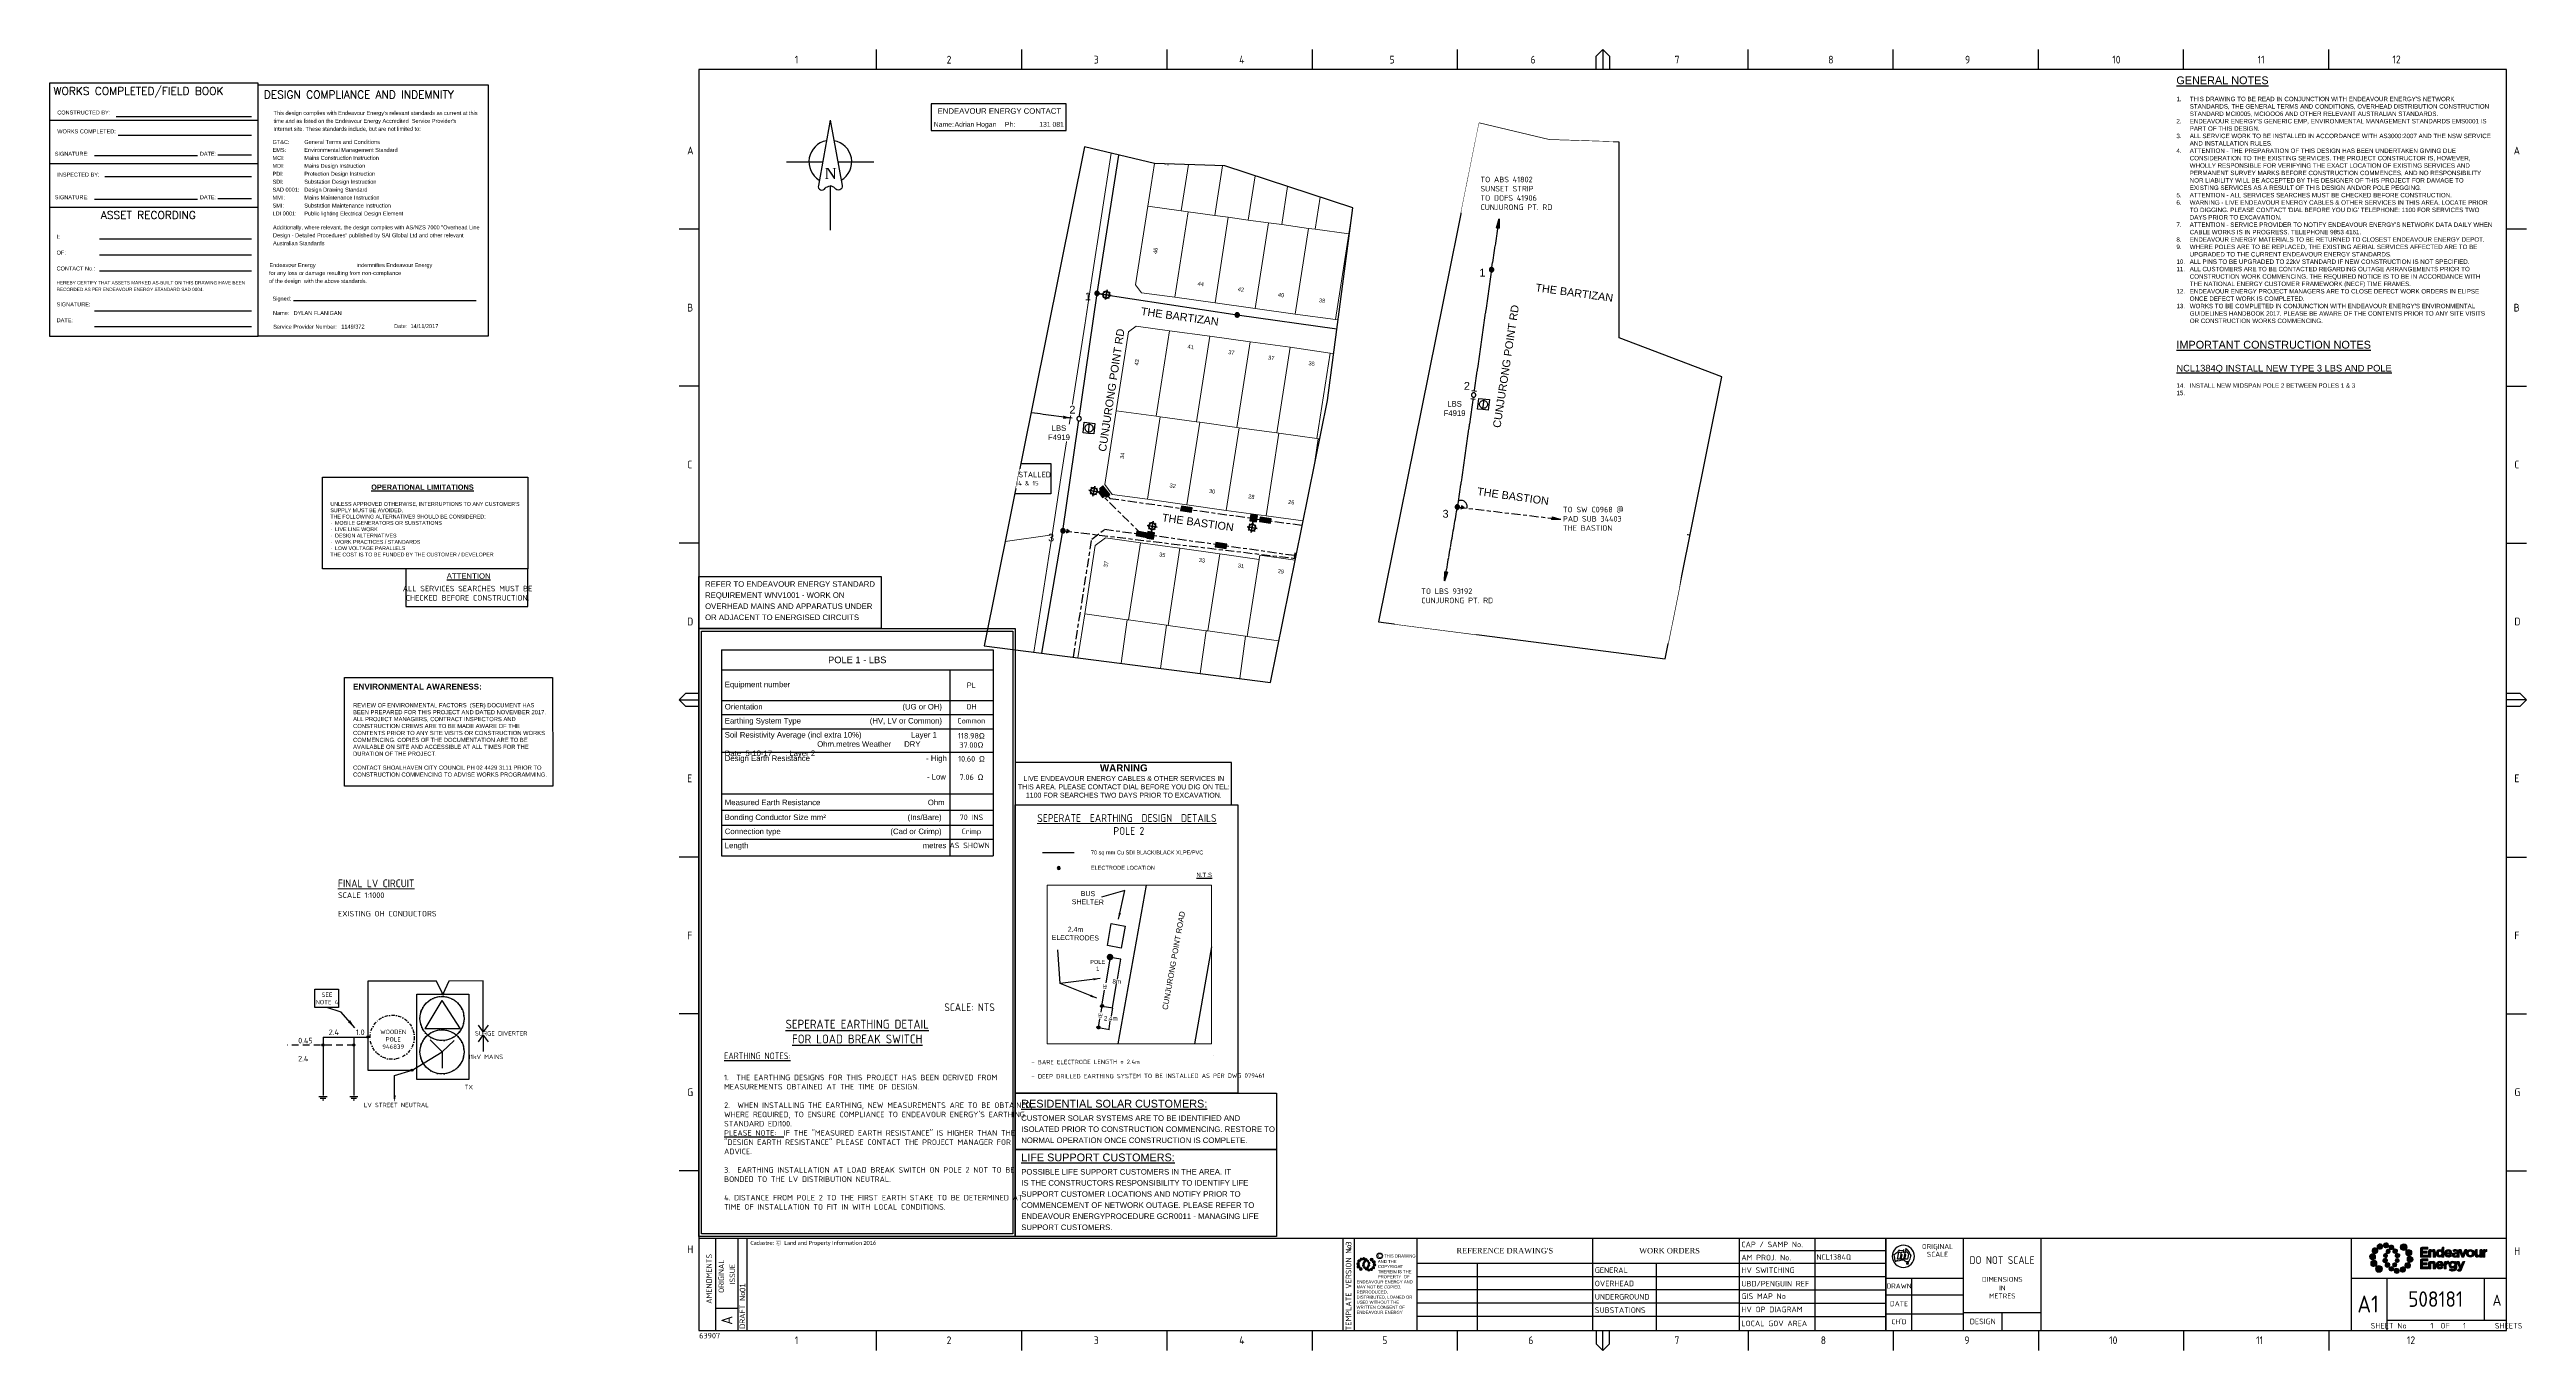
# Paper-space layout 'A1' of a CAD drawing. Header units: metres. Extents: x -305 to 813, y -3 to 583.
# The model-space entities are those that its viewports show. They can reach past a viewport. Long polylines and large blocks are cut down to what shows.
import ezdxf
from ezdxf.enums import TextEntityAlignment as Align

# ---------------------------------------------------------------- set-up
doc = ezdxf.new("R2010")
doc.units = ezdxf.units.M
for name, pattern in [('Cable Exist OH', [1, 1, 0]), ('Cable Exist UG', [8.2, 4, -1.2, 1.8, -1.2]), ('Cable New OH', [6, 4, -2]), ('DASHDOT2', [0.5, 0.25, -0.125, 0, -0.125]), ('HIDDEN', [0.375, 0.25, -0.125]), ('HIDDEN2', [0.1875, 0.125, -0.0625]), ('IECLdasha', [5, 3, -2])]:
    doc.linetypes.add(name, pattern=pattern)
doc.layers.get('0').update_dxf_attribs({"color": 6})
for name, color, linetype, lineweight in [('Cadastre Land Parcels_SP_EXT', 9, 'Continuous', 5), ('Cadastre Other Property_SP_EXT', 9, 'HIDDEN', 5), ('Cadastre Roads_SP_EXT', 9, 'Continuous', 5)]:
    doc.layers.add(name, color=color, linetype=linetype, lineweight=lineweight)
for name, color, linetype in [('Equip_HV_NEW', 2, 'Continuous'), ('Equip_SP_HV_EXT', 7, 'Continuous'), ('Equip_SP_HV_NEW', 2, 'Continuous'), ('Equip_SP_SL_EXT', 7, 'Continuous'), ('Mains_HV_EXT', 7, 'Continuous'), ('Notes', 7, 'Continuous'), ('Notes_HV_MISC', 7, 'Continuous'), ('Notes_SP_MISC', 7, 'Continuous'), ('OH_Details_SP_MISC', 7, 'Continuous'), ('SupportsOH_SP_TR_HV_LV_SL_EXT', 7, 'Continuous'), ('SupportsOH_SP_TR_HV_LV_SL_NEW', 2, 'Continuous'), ('SupportsUG_SP_EXT', 7, 'Continuous'), ('SupportsUG_SP_LV_EXT', 7, 'Continuous'), ('SupportsUG_SP_LV_SL_EXT', 7, 'Continuous')]:
    doc.layers.add(name, color=color, linetype=linetype)
doc.layers.add('Viewports', color=6, linetype='Continuous', plot=False)
doc.styles.add('ARIAL', font='arial.ttf', dxfattribs={"height": 2})
doc.styles.add('COLUMN_LABEL', font='arial.ttf')
doc.styles.add('Elec', font='romand__.ttf')
doc.styles.add('iecARIAL', font='arial.ttf', dxfattribs={"height": 2})
doc.styles.add('iecISOCP', font='isocp.shx')
doc.styles.add('iecNAME', font='times.ttf')
doc.styles.add('iecTimesNewRoman', font='times.ttf')
doc.styles.add('ieISOCP', font='isocp.shx')
doc.styles.add('POLE_LABEL', font='arial.ttf')
doc.styles.add('RoadName', font='arial.ttf', dxfattribs={"height": 2.5})
doc.styles.get("Standard").update_dxf_attribs({"font": 'arial.ttf'})
doc.linetypes.add('IECLCABIEE', pattern='A,6,-0.5,["IE",Standard,S=1.7,R=0,X=0.5,Y=-1],-2.8', length=9.3)
doc.dimstyles.new('GISCAD Dim Style', dxfattribs={"dimtxt": 2.5, "dimasz": 3, "dimexe": 1.25, "dimexo": 0.625, "dimtad": 1, "dimtoh": 1, "dimdec": 1, "dimtxsty": 'ARIAL', "dimcen": 2.5, "dimadec": 0, "dimazin": 0, "dimtfac": 1, "dimtdec": 1, "dimtmove": 0, "dimatfit": 3, "dimfxl": 1.25, "dimarcsym": 0})
doc.dimstyles.get("Standard").update_dxf_attribs({"dimtxt": 0.18, "dimasz": 0.18, "dimexe": 0.18, "dimexo": 0.0625, "dimgap": 0.09, "dimtad": 0, "dimtih": 1, "dimtoh": 1, "dimdec": 4, "dimzin": 0, "dimdsep": 46, "dimtxsty": 'Standard', "dimcen": 0.09, "dimadec": 0, "dimazin": 0, "dimtfac": 1, "dimtdec": 4, "dimtofl": 0, "dimtmove": 0, "dimatfit": 3, "dimfxl": 1, "dimtolj": 1, "dimtzin": 0, "dimarcsym": 0})

# ---------------------------------------------------------------- blocks, each defined once
blk = doc.blocks.new('NorthPnt 11(NP11)')
for p, q in [((-19.7, 0), (-3.5, 0)), ((-0.1, -10.9), (-0.1, -30.8)), ((3.3, 0), (19.7, 0))]:
    blk.add_line(p, q)
for points in [[(-0.1, 18.8), (-5.4, -10.7, 0.877048), (-2.3, -11.9, -0.1543), (-0.1, -10.9, 0.090511)], [(-0.1, 18.8), (5.3, -10.7, -0.877048), (2.1, -11.9, 0.1543), (-0.1, -10.9, -0.090511)]]:
    blk.add_lwpolyline(points, format="xyb")
for start, end in [(100.5988, 238.8643), (300.0994, 80.4374)]:
    blk.add_arc((0, 0), 9.64, start, end)
at = {"color": 7, "style": 'iecNAME'}
blk.add_text('N', height=5.02, dxfattribs=at).set_placement((-2.6, -7.8))
blk = doc.blocks.new('A$C30A46249')
at = {"color": 7, "lineweight": -3, "insert": (6.9, 5), "char_height": 1.79, "attachment_point": 7, "line_spacing_factor": 1.2}
blk.add_mtext('{\\fCalibri|b0|i0|c0|p34;\\C256;Cadastre: \\fMS Gothic|b0|i0|c128|p49;\\C250;\\c2236962;Ⓒ\\fMS Gothic|b0|i0|c0|p49; \\fCalibri|b0|i0|c0|p34;\\C256;Land and Property Information 2016}', dxfattribs=at)
blk = doc.blocks.new('EE_LOGO_SMALL')
at = {"layer": 'Notes'}
h = blk.add_hatch(color=256, dxfattribs=at)
edge = h.paths.add_edge_path()
edge.add_spline(control_points=[(-8.4, 2), (-9.2, 2), (-9.8, 1.4), (-9.8, 0.7), (-9.9, -0.1), (-9.3, -0.7), (-8.6, -0.8), (-7.8, -0.8), (-7.2, -0.2), (-7.1, 0.5), (-7.1, 1.3), (-7.7, 1.9), (-8.4, 2)], knot_values=[0, 0, 0, 0, 1, 1, 1, 2, 2, 2, 3, 3, 3, 4, 4, 4, 4], degree=3, periodic=0)
h = blk.add_hatch(color=256, dxfattribs=at)
edge = h.paths.add_edge_path()
edge.add_spline(control_points=[(-6.8, 4.5), (-7.4, 4.8), (-8.2, 4.6), (-8.6, 4), (-8.9, 3.4), (-8.7, 2.6), (-8.1, 2.2), (-7.5, 1.9), (-6.7, 2.1), (-6.3, 2.7), (-6, 3.3), (-6.2, 4.1), (-6.8, 4.5)], knot_values=[0, 0, 0, 0, 1, 1, 1, 2, 2, 2, 3, 3, 3, 4, 4, 4, 4], degree=3, periodic=0)
h = blk.add_hatch(color=256, dxfattribs=at)
edge = h.paths.add_edge_path()
edge.add_spline(control_points=[(-4.2, 5.9), (-4.6, 6.5), (-5.3, 6.6), (-5.9, 6.3), (-6.4, 5.9), (-6.6, 5.1), (-6.2, 4.6), (-5.9, 4), (-5.1, 3.8), (-4.6, 4.2), (-4, 4.6), (-3.8, 5.3), (-4.2, 5.9)], knot_values=[0, 0, 0, 0, 1, 1, 1, 2, 2, 2, 3, 3, 3, 4, 4, 4, 4], degree=3, periodic=0)
h = blk.add_hatch(color=256, dxfattribs=at)
edge = h.paths.add_edge_path()
edge.add_spline(control_points=[(-1.3, 5.9), (-1.4, 6.5), (-2, 7), (-2.6, 6.9), (-3.3, 6.9), (-3.7, 6.3), (-3.7, 5.6), (-3.6, 5), (-3, 4.5), (-2.4, 4.6), (-1.7, 4.7), (-1.3, 5.2), (-1.3, 5.9)], knot_values=[0, 0, 0, 0, 1, 1, 1, 2, 2, 2, 3, 3, 3, 4, 4, 4, 4], degree=3, periodic=0)
h = blk.add_hatch(color=256, dxfattribs=at)
edge = h.paths.add_edge_path()
edge.add_spline(control_points=[(-2.5, 2.1), (-3, 2.2), (-3.5, 1.9), (-3.6, 1.3), (-3.7, 0.8), (-3.4, 0.3), (-2.9, 0.2), (-2.4, 0.1), (-1.9, 0.4), (-1.8, 0.9), (-1.7, 1.5), (-2, 2), (-2.5, 2.1)], knot_values=[0, 0, 0, 0, 1, 1, 1, 2, 2, 2, 3, 3, 3, 4, 4, 4, 4], degree=3, periodic=0)
h = blk.add_hatch(color=256, dxfattribs=at)
edge = h.paths.add_edge_path()
edge.add_spline(control_points=[(1, 4.9), (1, 4.3), (0.5, 3.8), (-0.1, 3.8), (-0.7, 3.8), (-1.2, 4.3), (-1.2, 4.9), (-1.2, 5.5), (-0.7, 6), (-0.1, 6), (0.5, 6), (1, 5.5), (1, 4.9)], knot_values=[0, 0, 0, 0, 1, 1, 1, 2, 2, 2, 3, 3, 3, 4, 4, 4, 4], degree=3, periodic=0)
edge = h.paths.add_edge_path()
edge.add_spline(control_points=[(-1.4, 4), (-1.9, 4.1), (-2.4, 3.8), (-2.5, 3.3), (-2.6, 2.7), (-2.3, 2.2), (-1.8, 2.1), (-1.3, 2), (-0.7, 2.3), (-0.6, 2.9), (-0.5, 3.4), (-0.9, 3.9), (-1.4, 4)], knot_values=[0, 0, 0, 0, 1, 1, 1, 2, 2, 2, 3, 3, 3, 4, 4, 4, 4], degree=3, periodic=0)
h = blk.add_hatch(color=256, dxfattribs=at)
edge = h.paths.add_edge_path()
edge.add_spline(control_points=[(2.3, 2.4), (2.8, 2.8), (2.8, 3.4), (2.4, 3.9), (2, 4.3), (1.4, 4.3), (0.9, 3.9), (0.5, 3.6), (0.5, 2.9), (0.9, 2.5), (1.2, 2), (1.9, 2), (2.3, 2.4)], knot_values=[0, 0, 0, 0, 1, 1, 1, 2, 2, 2, 3, 3, 3, 4, 4, 4, 4], degree=3, periodic=0)
edge = h.paths.add_edge_path()
edge.add_spline(control_points=[(1, 4.9), (1, 4.3), (0.5, 3.8), (-0.1, 3.8), (-0.7, 3.8), (-1.2, 4.3), (-1.2, 4.9), (-1.2, 5.5), (-0.7, 6), (-0.1, 6), (0.5, 6), (1, 5.5), (1, 4.9)], knot_values=[0, 0, 0, 0, 1, 1, 1, 2, 2, 2, 3, 3, 3, 4, 4, 4, 4], degree=3, periodic=0)
h = blk.add_hatch(color=256, dxfattribs=at)
edge = h.paths.add_edge_path()
edge.add_spline(control_points=[(1, 4.9), (1, 4.3), (0.5, 3.8), (-0.1, 3.8), (-0.7, 3.8), (-1.2, 4.3), (-1.2, 4.9), (-1.2, 5.5), (-0.7, 6), (-0.1, 6), (0.5, 6), (1, 5.5), (1, 4.9)], knot_values=[0, 0, 0, 0, 1, 1, 1, 2, 2, 2, 3, 3, 3, 4, 4, 4, 4], degree=3, periodic=0)
edge = h.paths.add_edge_path(flags=16)
edge.add_spline(control_points=[(1, 4.9), (1, 4.3), (0.5, 3.8), (-0.1, 3.8), (-0.7, 3.8), (-1.2, 4.3), (-1.2, 4.9), (-1.2, 5.5), (-0.7, 6), (-0.1, 6), (0.5, 6), (1, 5.5), (1, 4.9)], knot_values=[0, 0, 0, 0, 1, 1, 1, 2, 2, 2, 3, 3, 3, 4, 4, 4, 4], degree=3, periodic=0)
h = blk.add_hatch(color=256, dxfattribs=at)
edge = h.paths.add_edge_path()
edge.add_spline(control_points=[(3, 0.2), (3.5, 0.3), (3.8, 0.9), (3.7, 1.4), (3.6, 1.9), (3, 2.3), (2.5, 2.1), (1.9, 2), (1.6, 1.4), (1.8, 0.9), (1.9, 0.4), (2.5, 0.1), (3, 0.2)], knot_values=[0, 0, 0, 0, 1, 1, 1, 2, 2, 2, 3, 3, 3, 4, 4, 4, 4], degree=3, periodic=0)
h = blk.add_hatch(color=256, dxfattribs=at)
edge = h.paths.add_edge_path()
edge.add_spline(control_points=[(7, 4.9), (7, 4), (6.3, 3.4), (5.5, 3.4), (4.6, 3.4), (4, 4), (4, 4.9), (4, 5.7), (4.6, 6.4), (5.5, 6.4), (6.3, 6.4), (7, 5.7), (7, 4.9)], knot_values=[0, 0, 0, 0, 1, 1, 1, 2, 2, 2, 3, 3, 3, 4, 4, 4, 4], degree=3, periodic=0)
h = blk.add_hatch(color=256, dxfattribs=at)
edge = h.paths.add_edge_path()
edge.add_spline(control_points=[(8.4, 1.1), (9.1, 1.5), (9.4, 2.3), (9.1, 3), (8.8, 3.7), (7.9, 4.1), (7.2, 3.8), (6.5, 3.4), (6.2, 2.6), (6.5, 1.9), (6.8, 1.2), (7.7, 0.8), (8.4, 1.1)], knot_values=[0, 0, 0, 0, 1, 1, 1, 2, 2, 2, 3, 3, 3, 4, 4, 4, 4], degree=3, periodic=0)
h = blk.add_hatch(color=256, dxfattribs=at)
edge = h.paths.add_edge_path()
edge.add_spline(control_points=[(8.3, -1.9), (9, -1.9), (9.7, -1.4), (9.7, -0.6), (9.7, 0.1), (9.2, 0.8), (8.4, 0.8), (7.7, 0.8), (7, 0.3), (7, -0.5), (6.9, -1.2), (7.5, -1.9), (8.3, -1.9)], knot_values=[0, 0, 0, 0, 1, 1, 1, 2, 2, 2, 3, 3, 3, 4, 4, 4, 4], degree=3, periodic=0)
h = blk.add_hatch(color=256, dxfattribs=at)
edge = h.paths.add_edge_path()
edge.add_spline(control_points=[(-8.5, -1.1), (-9.2, -1.4), (-9.6, -2.3), (-9.3, -3), (-8.9, -3.7), (-8.1, -4), (-7.4, -3.7), (-6.7, -3.4), (-6.3, -2.5), (-6.6, -1.8), (-7, -1.1), (-7.8, -0.8), (-8.5, -1.1)], knot_values=[0, 0, 0, 0, 1, 1, 1, 2, 2, 2, 3, 3, 3, 4, 4, 4, 4], degree=3, periodic=0)
h = blk.add_hatch(color=256, dxfattribs=at)
edge = h.paths.add_edge_path()
edge.add_spline(control_points=[(-7.1, -4.8), (-7.1, -4), (-6.5, -3.3), (-5.6, -3.3), (-4.8, -3.3), (-4.1, -4), (-4.1, -4.8), (-4.1, -5.7), (-4.8, -6.3), (-5.6, -6.3), (-6.5, -6.3), (-7.1, -5.7), (-7.1, -4.8)], knot_values=[0, 0, 0, 0, 1, 1, 1, 2, 2, 2, 3, 3, 3, 4, 4, 4, 4], degree=3, periodic=0)
h = blk.add_hatch(color=256, dxfattribs=at)
edge = h.paths.add_edge_path()
edge.add_spline(control_points=[(-3.1, -0.2), (-3.7, -0.3), (-4, -0.8), (-3.8, -1.4), (-3.7, -1.9), (-3.2, -2.2), (-2.6, -2.1), (-2.1, -1.9), (-1.8, -1.4), (-1.9, -0.9), (-2.1, -0.3), (-2.6, 0), (-3.1, -0.2)], knot_values=[0, 0, 0, 0, 1, 1, 1, 2, 2, 2, 3, 3, 3, 4, 4, 4, 4], degree=3, periodic=0)
h = blk.add_hatch(color=256, dxfattribs=at)
edge = h.paths.add_edge_path()
edge.add_spline(control_points=[(-2.5, -2.3), (-2.9, -2.7), (-3, -3.4), (-2.6, -3.8), (-2.2, -4.2), (-1.5, -4.3), (-1.1, -3.9), (-0.7, -3.5), (-0.6, -2.8), (-1, -2.4), (-1.4, -2), (-2, -1.9), (-2.5, -2.3)], knot_values=[0, 0, 0, 0, 1, 1, 1, 2, 2, 2, 3, 3, 3, 4, 4, 4, 4], degree=3, periodic=0)
h = blk.add_hatch(color=256, dxfattribs=at)
edge = h.paths.add_edge_path()
edge.add_spline(control_points=[(-1.2, -4.8), (-1.2, -4.2), (-0.7, -3.7), (-0.1, -3.7), (0.5, -3.7), (1, -4.2), (1, -4.8), (1, -5.4), (0.5, -5.9), (-0.1, -5.9), (-0.7, -5.9), (-1.2, -5.4), (-1.2, -4.8)], knot_values=[0, 0, 0, 0, 1, 1, 1, 2, 2, 2, 3, 3, 3, 4, 4, 4, 4], degree=3, periodic=0)
h = blk.add_hatch(color=256, dxfattribs=at)
edge = h.paths.add_edge_path()
edge.add_spline(control_points=[(1.2, -3.9), (1.7, -4.1), (2.2, -3.7), (2.3, -3.2), (2.5, -2.7), (2.1, -2.2), (1.6, -2.1), (1.1, -2), (0.6, -2.3), (0.5, -2.8), (0.4, -3.3), (0.7, -3.8), (1.2, -3.9)], knot_values=[0, 0, 0, 0, 1, 1, 1, 2, 2, 2, 3, 3, 3, 4, 4, 4, 4], degree=3, periodic=0)
h = blk.add_hatch(color=256, dxfattribs=at)
edge = h.paths.add_edge_path()
edge.add_spline(control_points=[(1.2, -5.8), (1.3, -6.5), (1.8, -6.9), (2.5, -6.9), (3.1, -6.8), (3.6, -6.2), (3.5, -5.6), (3.4, -5), (2.9, -4.5), (2.2, -4.6), (1.6, -4.6), (1.1, -5.2), (1.2, -5.8)], knot_values=[0, 0, 0, 0, 1, 1, 1, 2, 2, 2, 3, 3, 3, 4, 4, 4, 4], degree=3, periodic=0)
h = blk.add_hatch(color=256, dxfattribs=at)
edge = h.paths.add_edge_path()
edge.add_spline(control_points=[(2.4, -2), (2.9, -2.1), (3.4, -1.8), (3.5, -1.3), (3.6, -0.8), (3.3, -0.3), (2.8, -0.2), (2.2, -0.1), (1.7, -0.4), (1.6, -0.9), (1.5, -1.4), (1.8, -1.9), (2.4, -2)], knot_values=[0, 0, 0, 0, 1, 1, 1, 2, 2, 2, 3, 3, 3, 4, 4, 4, 4], degree=3, periodic=0)
h = blk.add_hatch(color=256, dxfattribs=at)
edge = h.paths.add_edge_path()
edge.add_spline(control_points=[(4, -5.8), (4.4, -6.4), (5.2, -6.6), (5.7, -6.2), (6.3, -5.8), (6.5, -5.1), (6.1, -4.5), (5.7, -4), (5, -3.8), (4.4, -4.2), (3.8, -4.5), (3.7, -5.3), (4, -5.8)], knot_values=[0, 0, 0, 0, 1, 1, 1, 2, 2, 2, 3, 3, 3, 4, 4, 4, 4], degree=3, periodic=0)
h = blk.add_hatch(color=256, dxfattribs=at)
edge = h.paths.add_edge_path()
edge.add_spline(control_points=[(6.7, -4.4), (7.3, -4.8), (8.1, -4.6), (8.4, -4), (8.8, -3.3), (8.6, -2.6), (8, -2.2), (7.3, -1.8), (6.6, -2.1), (6.2, -2.7), (5.8, -3.3), (6, -4.1), (6.7, -4.4)], knot_values=[0, 0, 0, 0, 1, 1, 1, 2, 2, 2, 3, 3, 3, 4, 4, 4, 4], degree=3, periodic=0)
at = {"layer": 'Notes', "lineweight": 0}
for points in [[(1.8, 2.1), (1.8, 2.1)], [(-2, -2.1), (-2, -2.1)]]:
    blk.add_lwpolyline(points, dxfattribs=at)
for points in [[(-8.4, 2), (-9.2, 2), (-9.8, 1.4), (-9.8, 0.7), (-9.9, -0.1), (-9.3, -0.7), (-8.6, -0.8), (-7.8, -0.8), (-7.2, -0.2), (-7.1, 0.5), (-7.1, 1.3), (-7.7, 1.9), (-8.4, 2)], [(-6.8, 4.5), (-7.4, 4.8), (-8.2, 4.6), (-8.6, 4), (-8.9, 3.4), (-8.7, 2.6), (-8.1, 2.2), (-7.5, 1.9), (-6.7, 2.1), (-6.3, 2.7), (-6, 3.3), (-6.2, 4.1), (-6.8, 4.5)], [(-4.2, 5.9), (-4.6, 6.5), (-5.3, 6.6), (-5.9, 6.3), (-6.4, 5.9), (-6.6, 5.1), (-6.2, 4.6), (-5.9, 4), (-5.1, 3.8), (-4.6, 4.2), (-4, 4.6), (-3.8, 5.3), (-4.2, 5.9)], [(-1.3, 5.9), (-1.4, 6.5), (-2, 7), (-2.6, 6.9), (-3.3, 6.9), (-3.7, 6.3), (-3.7, 5.6), (-3.6, 5), (-3, 4.5), (-2.4, 4.6), (-1.7, 4.7), (-1.3, 5.2), (-1.3, 5.9)], [(-2.5, 2.1), (-3, 2.2), (-3.5, 1.9), (-3.6, 1.3), (-3.7, 0.8), (-3.4, 0.3), (-2.9, 0.2), (-2.4, 0.1), (-1.9, 0.4), (-1.8, 0.9), (-1.7, 1.5), (-2, 2), (-2.5, 2.1)], [(-1.4, 4), (-1.9, 4.1), (-2.4, 3.8), (-2.5, 3.3), (-2.6, 2.7), (-2.3, 2.2), (-1.8, 2.1), (-1.3, 2), (-0.7, 2.3), (-0.6, 2.9), (-0.5, 3.4), (-0.9, 3.9), (-1.4, 4)], [(1, 4.9), (1, 4.3), (0.5, 3.8), (-0.1, 3.8), (-0.7, 3.8), (-1.2, 4.3), (-1.2, 4.9), (-1.2, 5.5), (-0.7, 6), (-0.1, 6), (0.5, 6), (1, 5.5), (1, 4.9)], [(1, 4.9), (1, 4.3), (0.5, 3.8), (-0.1, 3.8), (-0.7, 3.8), (-1.2, 4.3), (-1.2, 4.9), (-1.2, 5.5), (-0.7, 6), (-0.1, 6), (0.5, 6), (1, 5.5), (1, 4.9)], [(2.3, 2.4), (2.8, 2.8), (2.8, 3.4), (2.4, 3.9), (2, 4.3), (1.4, 4.3), (0.9, 3.9), (0.5, 3.6), (0.5, 2.9), (0.9, 2.5), (1.2, 2), (1.9, 2), (2.3, 2.4)], [(3, 0.2), (3.5, 0.3), (3.8, 0.9), (3.7, 1.4), (3.6, 1.9), (3, 2.3), (2.5, 2.1), (1.9, 2), (1.6, 1.4), (1.8, 0.9), (1.9, 0.4), (2.5, 0.1), (3, 0.2)], [(7, 4.9), (7, 4), (6.3, 3.4), (5.5, 3.4), (4.6, 3.4), (4, 4), (4, 4.9), (4, 5.7), (4.6, 6.4), (5.5, 6.4), (6.3, 6.4), (7, 5.7), (7, 4.9)], [(8.4, 1.1), (9.1, 1.5), (9.4, 2.3), (9.1, 3), (8.8, 3.7), (7.9, 4.1), (7.2, 3.8), (6.5, 3.4), (6.2, 2.6), (6.5, 1.9), (6.8, 1.2), (7.7, 0.8), (8.4, 1.1)], [(8.3, -1.9), (9, -1.9), (9.7, -1.4), (9.7, -0.6), (9.7, 0.1), (9.2, 0.8), (8.4, 0.8), (7.7, 0.8), (7, 0.3), (7, -0.5), (6.9, -1.2), (7.5, -1.9), (8.3, -1.9)], [(-8.5, -1.1), (-9.2, -1.4), (-9.6, -2.3), (-9.3, -3), (-8.9, -3.7), (-8.1, -4), (-7.4, -3.7), (-6.7, -3.4), (-6.3, -2.5), (-6.6, -1.8), (-7, -1.1), (-7.8, -0.8), (-8.5, -1.1)], [(-7.1, -4.8), (-7.1, -4), (-6.5, -3.3), (-5.6, -3.3), (-4.8, -3.3), (-4.1, -4), (-4.1, -4.8), (-4.1, -5.7), (-4.8, -6.3), (-5.6, -6.3), (-6.5, -6.3), (-7.1, -5.7), (-7.1, -4.8)], [(-3.1, -0.2), (-3.7, -0.3), (-4, -0.8), (-3.8, -1.4), (-3.7, -1.9), (-3.2, -2.2), (-2.6, -2.1), (-2.1, -1.9), (-1.8, -1.4), (-1.9, -0.9), (-2.1, -0.3), (-2.6, 0), (-3.1, -0.2)], [(-2.5, -2.3), (-2.9, -2.7), (-3, -3.4), (-2.6, -3.8), (-2.2, -4.2), (-1.5, -4.3), (-1.1, -3.9), (-0.7, -3.5), (-0.6, -2.8), (-1, -2.4), (-1.4, -2), (-2, -1.9), (-2.5, -2.3)], [(-1.2, -4.8), (-1.2, -4.2), (-0.7, -3.7), (-0.1, -3.7), (0.5, -3.7), (1, -4.2), (1, -4.8), (1, -5.4), (0.5, -5.9), (-0.1, -5.9), (-0.7, -5.9), (-1.2, -5.4), (-1.2, -4.8)], [(1.2, -3.9), (1.7, -4.1), (2.2, -3.7), (2.3, -3.2), (2.5, -2.7), (2.1, -2.2), (1.6, -2.1), (1.1, -2), (0.6, -2.3), (0.5, -2.8), (0.4, -3.3), (0.7, -3.8), (1.2, -3.9)], [(1.2, -5.8), (1.3, -6.5), (1.8, -6.9), (2.5, -6.9), (3.1, -6.8), (3.6, -6.2), (3.5, -5.6), (3.4, -5), (2.9, -4.5), (2.2, -4.6), (1.6, -4.6), (1.1, -5.2), (1.2, -5.8)], [(2.4, -2), (2.9, -2.1), (3.4, -1.8), (3.5, -1.3), (3.6, -0.8), (3.3, -0.3), (2.8, -0.2), (2.2, -0.1), (1.7, -0.4), (1.6, -0.9), (1.5, -1.4), (1.8, -1.9), (2.4, -2)], [(4, -5.8), (4.4, -6.4), (5.2, -6.6), (5.7, -6.2), (6.3, -5.8), (6.5, -5.1), (6.1, -4.5), (5.7, -4), (5, -3.8), (4.4, -4.2), (3.8, -4.5), (3.7, -5.3), (4, -5.8)], [(6.7, -4.4), (7.3, -4.8), (8.1, -4.6), (8.4, -4), (8.8, -3.3), (8.6, -2.6), (8, -2.2), (7.3, -1.8), (6.6, -2.1), (6.2, -2.7), (5.8, -3.3), (6, -4.1), (6.7, -4.4)]]:
    blk.add_open_spline(points, degree=3, knots=[0, 0, 0, 0, 1, 1, 1, 2, 2, 2, 3, 3, 3, 4, 4, 4, 4], dxfattribs=at)
blk = doc.blocks.new('EE_COPYRIGHT_A1')
at = {"layer": 'Notes'}
blk.add_circle((9.5, -0.8), 1.15, dxfattribs=at)
at = {"xscale": 0.4, "yscale": 0.4, "zscale": 0.4}
blk.add_blockref('EE_LOGO_SMALL', (4, -4.3), dxfattribs=at)
at = {"layer": 'Notes', "insert": (0, 0), "char_height": 1.25, "width": 24.121, "attachment_point": 1, "style": 'ARIAL'}
blk.add_mtext('\\pt8.75;               ^I{\\H1.2x;C } THIS DRAWING\\P\\pi-8.75,l8.75,t8.75,20;       ^IAND THE ^I\\P\\pi0,t8.75;COPYRIGHT\\P\\pi-8.75,t1.25,8.75;^I^ITHEREIN IS THE PROPERTY  OF \\P\\pi0,l0,t1.25;ENDEAVOUR ENERGY AND MAY NOT BE COPIED, REPRODUCED, DISTRIBUTED, LOANED OR USED WITHOUT THE WRITTEN CONSENT OF ENDEAVOUR ENERGY', dxfattribs=at)
blk = doc.blocks.new('EE_LOGO')
h = blk.add_hatch(color=7)
edge = h.paths.add_edge_path()
edge.add_spline(control_points=[(-25.3, 1.9), (-26.1, 2), (-26.7, 1.4), (-26.8, 0.7), (-26.8, -0.1), (-26.2, -0.7), (-25.5, -0.8), (-24.7, -0.8), (-24.1, -0.2), (-24.1, 0.5), (-24, 1.3), (-24.6, 1.9), (-25.3, 1.9)], knot_values=[0, 0, 0, 0, 1, 1, 1, 2, 2, 2, 3, 3, 3, 4, 4, 4, 4], degree=3, periodic=0)
h = blk.add_hatch(color=7)
edge = h.paths.add_edge_path()
edge.add_spline(control_points=[(-23.7, 4.5), (-24.3, 4.8), (-25.1, 4.6), (-25.5, 4), (-25.8, 3.4), (-25.6, 2.6), (-25, 2.2), (-24.4, 1.9), (-23.6, 2.1), (-23.3, 2.7), (-22.9, 3.3), (-23.1, 4.1), (-23.7, 4.5)], knot_values=[0, 0, 0, 0, 1, 1, 1, 2, 2, 2, 3, 3, 3, 4, 4, 4, 4], degree=3, periodic=0)
h = blk.add_hatch(color=7)
edge = h.paths.add_edge_path()
edge.add_spline(control_points=[(-21.1, 5.9), (-21.5, 6.4), (-22.2, 6.6), (-22.8, 6.2), (-23.4, 5.9), (-23.5, 5.1), (-23.2, 4.5), (-22.8, 4), (-22.1, 3.8), (-21.5, 4.2), (-20.9, 4.5), (-20.7, 5.3), (-21.1, 5.9)], knot_values=[0, 0, 0, 0, 1, 1, 1, 2, 2, 2, 3, 3, 3, 4, 4, 4, 4], degree=3, periodic=0)
h = blk.add_hatch(color=7)
edge = h.paths.add_edge_path()
edge.add_spline(control_points=[(-19.4, 2.1), (-19.9, 2.2), (-20.4, 1.8), (-20.6, 1.3), (-20.7, 0.8), (-20.3, 0.3), (-19.8, 0.2), (-19.3, 0.1), (-18.8, 0.4), (-18.7, 0.9), (-18.6, 1.4), (-18.9, 1.9), (-19.4, 2.1)], knot_values=[0, 0, 0, 0, 1, 1, 1, 2, 2, 2, 3, 3, 3, 4, 4, 4, 4], degree=3, periodic=0)
h = blk.add_hatch(color=7)
edge = h.paths.add_edge_path()
edge.add_spline(control_points=[(-18.3, 5.9), (-18.3, 6.5), (-18.9, 7), (-19.5, 6.9), (-20.2, 6.8), (-20.6, 6.3), (-20.6, 5.6), (-20.5, 5), (-20, 4.5), (-19.3, 4.6), (-18.7, 4.7), (-18.2, 5.2), (-18.3, 5.9)], knot_values=[0, 0, 0, 0, 1, 1, 1, 2, 2, 2, 3, 3, 3, 4, 4, 4, 4], degree=3, periodic=0)
h = blk.add_hatch(color=7)
edge = h.paths.add_edge_path()
edge.add_spline(control_points=[(-15.9, 4.9), (-15.9, 4.3), (-16.4, 3.8), (-17, 3.8), (-17.6, 3.8), (-18.1, 4.3), (-18.1, 4.9), (-18.1, 5.5), (-17.6, 5.9), (-17, 5.9), (-16.4, 5.9), (-15.9, 5.5), (-15.9, 4.9)], knot_values=[0, 0, 0, 0, 1, 1, 1, 2, 2, 2, 3, 3, 3, 4, 4, 4, 4], degree=3, periodic=0)
edge = h.paths.add_edge_path()
edge.add_spline(control_points=[(-18.3, 4), (-18.8, 4.1), (-19.3, 3.8), (-19.4, 3.2), (-19.5, 2.7), (-19.2, 2.2), (-18.7, 2.1), (-18.2, 2), (-17.7, 2.3), (-17.6, 2.8), (-17.5, 3.4), (-17.8, 3.9), (-18.3, 4)], knot_values=[0, 0, 0, 0, 1, 1, 1, 2, 2, 2, 3, 3, 3, 4, 4, 4, 4], degree=3, periodic=0)
h = blk.add_hatch(color=7)
edge = h.paths.add_edge_path()
edge.add_spline(control_points=[(-14.6, 2.4), (-14.2, 2.7), (-14.1, 3.4), (-14.5, 3.8), (-14.9, 4.3), (-15.6, 4.3), (-16, 3.9), (-16.4, 3.5), (-16.5, 2.9), (-16.1, 2.4), (-15.7, 2), (-15, 2), (-14.6, 2.4)], knot_values=[0, 0, 0, 0, 1, 1, 1, 2, 2, 2, 3, 3, 3, 4, 4, 4, 4], degree=3, periodic=0)
edge = h.paths.add_edge_path()
edge.add_spline(control_points=[(-15.9, 4.9), (-15.9, 4.3), (-16.4, 3.8), (-17, 3.8), (-17.6, 3.8), (-18.1, 4.3), (-18.1, 4.9), (-18.1, 5.5), (-17.6, 5.9), (-17, 5.9), (-16.4, 5.9), (-15.9, 5.5), (-15.9, 4.9)], knot_values=[0, 0, 0, 0, 1, 1, 1, 2, 2, 2, 3, 3, 3, 4, 4, 4, 4], degree=3, periodic=0)
h = blk.add_hatch(color=7)
edge = h.paths.add_edge_path()
edge.add_spline(control_points=[(-15.9, 4.9), (-15.9, 4.3), (-16.4, 3.8), (-17, 3.8), (-17.6, 3.8), (-18.1, 4.3), (-18.1, 4.9), (-18.1, 5.5), (-17.6, 5.9), (-17, 5.9), (-16.4, 5.9), (-15.9, 5.5), (-15.9, 4.9)], knot_values=[0, 0, 0, 0, 1, 1, 1, 2, 2, 2, 3, 3, 3, 4, 4, 4, 4], degree=3, periodic=0)
edge = h.paths.add_edge_path(flags=16)
edge.add_spline(control_points=[(-15.9, 4.9), (-15.9, 4.3), (-16.4, 3.8), (-17, 3.8), (-17.6, 3.8), (-18.1, 4.3), (-18.1, 4.9), (-18.1, 5.5), (-17.6, 5.9), (-17, 5.9), (-16.4, 5.9), (-15.9, 5.5), (-15.9, 4.9)], knot_values=[0, 0, 0, 0, 1, 1, 1, 2, 2, 2, 3, 3, 3, 4, 4, 4, 4], degree=3, periodic=0)
h = blk.add_hatch(color=7)
edge = h.paths.add_edge_path()
edge.add_spline(control_points=[(-13.9, 0.2), (-13.4, 0.3), (-13.1, 0.9), (-13.2, 1.4), (-13.4, 1.9), (-13.9, 2.2), (-14.4, 2.1), (-15, 2), (-15.3, 1.4), (-15.2, 0.9), (-15, 0.4), (-14.5, 0), (-13.9, 0.2)], knot_values=[0, 0, 0, 0, 1, 1, 1, 2, 2, 2, 3, 3, 3, 4, 4, 4, 4], degree=3, periodic=0)
h = blk.add_hatch(color=7)
edge = h.paths.add_edge_path()
edge.add_spline(control_points=[(-9.9, 4.9), (-9.9, 4), (-10.6, 3.4), (-11.4, 3.4), (-12.3, 3.4), (-13, 4), (-13, 4.9), (-13, 5.7), (-12.3, 6.4), (-11.4, 6.4), (-10.6, 6.4), (-9.9, 5.7), (-9.9, 4.9)], knot_values=[0, 0, 0, 0, 1, 1, 1, 2, 2, 2, 3, 3, 3, 4, 4, 4, 4], degree=3, periodic=0)
h = blk.add_hatch(color=7)
edge = h.paths.add_edge_path()
edge.add_spline(control_points=[(-8.6, 1.1), (-7.8, 1.4), (-7.5, 2.3), (-7.8, 3), (-8.1, 3.7), (-9, 4.1), (-9.7, 3.7), (-10.4, 3.4), (-10.7, 2.6), (-10.4, 1.9), (-10.1, 1.1), (-9.3, 0.8), (-8.6, 1.1)], knot_values=[0, 0, 0, 0, 1, 1, 1, 2, 2, 2, 3, 3, 3, 4, 4, 4, 4], degree=3, periodic=0)
h = blk.add_hatch(color=7)
edge = h.paths.add_edge_path()
edge.add_spline(control_points=[(-8.7, -1.9), (-7.9, -2), (-7.3, -1.4), (-7.2, -0.6), (-7.2, 0.1), (-7.8, 0.7), (-8.5, 0.8), (-9.3, 0.8), (-9.9, 0.3), (-9.9, -0.5), (-10, -1.2), (-9.4, -1.9), (-8.7, -1.9)], knot_values=[0, 0, 0, 0, 1, 1, 1, 2, 2, 2, 3, 3, 3, 4, 4, 4, 4], degree=3, periodic=0)
h = blk.add_hatch(color=7)
edge = h.paths.add_edge_path()
edge.add_spline(control_points=[(-3.9, 0.4), (-3.9, 0.4), (-3.9, 4.3), (-3.9, 4.3), (-3.9, 4.3), (-3.9, 4.9), (-3.3, 4.9), (-2.7, 4.9), (-0.5, 4.9), (-0.5, 4.9), (-0.5, 4.9), (-0.5, 4), (-0.5, 4), (-0.5, 4), (-2.9, 4), (-2.9, 4), (-2.9, 4), (-2.9, 3.1), (-2.9, 3.1), (-2.9, 3.1), (-0.8, 3.1), (-0.8, 3.1), (-0.8, 3.1), (-0.8, 2.2), (-0.8, 2.2), (-0.8, 2.2), (-2.9, 2.2), (-2.9, 2.2), (-2.9, 2.2), (-2.9, 1.3), (-2.9, 1.3), (-2.9, 1.3), (-0.5, 1.3), (-0.5, 1.3), (-0.5, 1.3), (-0.5, 0.4), (-0.5, 0.4), (-0.5, 0.4), (-3.9, 0.4), (-3.9, 0.4)], knot_values=[0, 0, 0, 0, 1, 1, 1, 2, 2, 2, 3, 3, 3, 4, 4, 4, 5, 5, 5, 6, 6, 6, 7, 7, 7, 8, 8, 8, 9, 9, 9, 10, 10, 10, 11, 11, 11, 12, 12, 12, 13, 13, 13, 13], degree=3, periodic=0)
h = blk.add_hatch(color=7)
edge = h.paths.add_edge_path()
edge.add_spline(control_points=[(1.9, 0.4), (1.9, 0.4), (1.9, 2.3), (1.9, 2.3), (1.9, 2.8), (1.7, 3), (1.4, 3), (1, 3), (0.8, 2.8), (0.8, 2.3), (0.8, 2.3), (0.8, 0.4), (0.8, 0.4), (0.8, 0.4), (-0.2, 0.4), (-0.2, 0.4), (-0.2, 0.4), (-0.2, 3.2), (-0.2, 3.3), (-0.2, 3.3), (-0.2, 3.8), (0.4, 3.8), (0.8, 3.8), (0.8, 3.8), (0.8, 3.8), (0.8, 3.8), (0.8, 3.3), (0.8, 3.3), (1, 3.6), (1.3, 3.9), (1.8, 3.9), (2.5, 3.9), (2.9, 3.4), (2.9, 2.6), (2.9, 2.6), (2.9, 0.4), (2.9, 0.4), (2.9, 0.4), (1.9, 0.4), (1.9, 0.4)], knot_values=[0, 0, 0, 0, 1, 1, 1, 2, 2, 2, 3, 3, 3, 4, 4, 4, 5, 5, 5, 6, 6, 6, 7, 7, 7, 8, 8, 8, 9, 9, 9, 10, 10, 10, 11, 11, 11, 12, 12, 12, 13, 13, 13, 13], degree=3, periodic=0)
h = blk.add_hatch(color=7)
edge = h.paths.add_edge_path(flags=16)
edge.add_spline(control_points=[(5.8, 2.1), (5.8, 2.7), (5.4, 3.1), (5, 3.1), (4.5, 3.1), (4.2, 2.7), (4.2, 2.1), (4.2, 2.1), (4.2, 2.1), (4.2, 2.1), (4.2, 1.6), (4.5, 1.2), (5, 1.2), (5.4, 1.2), (5.8, 1.6), (5.8, 2.1), (5.8, 2.1), (5.8, 2.1), (5.8, 2.1)], knot_values=[0, 0, 0, 0, 1, 1, 1, 2, 2, 2, 3, 3, 3, 4, 4, 4, 5, 5, 5, 6, 6, 6, 6], degree=3, periodic=0)
edge = h.paths.add_edge_path()
edge.add_spline(control_points=[(5.8, 0.4), (5.8, 0.4), (5.8, 0.9), (5.8, 0.9), (5.6, 0.6), (5.2, 0.4), (4.7, 0.4), (3.9, 0.4), (3.2, 1), (3.2, 2.1), (3.2, 2.1), (3.2, 2.1), (3.2, 2.1), (3.2, 3.3), (3.9, 3.9), (4.7, 3.9), (5.2, 3.9), (5.6, 3.6), (5.8, 3.4), (5.8, 3.4), (5.8, 4.3), (5.8, 4.3), (5.8, 4.3), (5.8, 4.9), (6.3, 4.9), (6.7, 4.9), (6.7, 4.9), (6.7, 4.9), (6.7, 4.9), (6.7, 0.4), (6.7, 0.4), (6.7, 0.4), (5.8, 0.4), (5.8, 0.4)], knot_values=[0, 0, 0, 0, 1, 1, 1, 2, 2, 2, 3, 3, 3, 4, 4, 4, 5, 5, 5, 6, 6, 6, 7, 7, 7, 8, 8, 8, 9, 9, 9, 10, 10, 10, 11, 11, 11, 11], degree=3, periodic=0)
h = blk.add_hatch(color=7)
edge = h.paths.add_edge_path()
edge.add_spline(control_points=[(8.7, 3.9), (7.7, 3.9), (7, 3.1), (7, 2.1), (7, 2.1), (7, 2.1), (7, 2.1), (7, 1.1), (7.8, 0.4), (8.8, 0.4), (9.4, 0.4), (9.8, 0.6), (10.2, 1), (10.2, 1), (9.6, 1.5), (9.6, 1.5), (9.4, 1.2), (9.1, 1.1), (8.8, 1.1), (8.3, 1.1), (8, 1.5), (8, 1.9), (7.9, 2.2), (7.9, 2.3), (8, 2.4), (8, 2.8), (8.3, 3.1), (8.7, 3.1), (9.1, 3.1), (9.3, 2.8), (9.4, 2.4), (9.4, 2.4), (8.1, 2.4), (8.1, 2.4), (8.1, 2.4), (8.1, 1.8), (8.6, 1.8), (9.2, 1.8), (10.3, 1.8), (10.3, 1.8), (10.3, 1.9), (10.3, 1.9), (10.3, 2), (10.3, 2), (10.3, 2.1), (10.3, 2.1), (10.3, 3), (9.8, 3.9), (8.7, 3.9)], knot_values=[0, 0, 0, 0, 1, 1, 1, 2, 2, 2, 3, 3, 3, 4, 4, 4, 5, 5, 5, 6, 6, 6, 7, 7, 7, 8, 8, 8, 9, 9, 9, 10, 10, 10, 11, 11, 11, 12, 12, 12, 13, 13, 13, 14, 14, 14, 15, 15, 15, 16, 16, 16, 16], degree=3, periodic=0)
h = blk.add_hatch(color=7)
edge = h.paths.add_edge_path(flags=16)
edge.add_spline(control_points=[(12.7, 1.8), (12.5, 1.9), (12.3, 1.9), (12.1, 1.9), (11.7, 1.9), (11.4, 1.8), (11.4, 1.5), (11.4, 1.5), (11.4, 1.5), (11.4, 1.5), (11.4, 1.2), (11.6, 1), (11.9, 1), (12.4, 1), (12.7, 1.3), (12.7, 1.6), (12.7, 1.6), (12.7, 1.8), (12.7, 1.8)], knot_values=[0, 0, 0, 0, 1, 1, 1, 2, 2, 2, 3, 3, 3, 4, 4, 4, 5, 5, 5, 6, 6, 6, 6], degree=3, periodic=0)
edge = h.paths.add_edge_path()
edge.add_spline(control_points=[(12.7, 0.4), (12.7, 0.4), (12.7, 0.8), (12.7, 0.8), (12.4, 0.5), (12.1, 0.4), (11.7, 0.4), (11, 0.4), (10.5, 0.7), (10.5, 1.4), (10.5, 1.4), (10.5, 1.4), (10.5, 1.4), (10.5, 2.2), (11.1, 2.5), (11.9, 2.5), (12.2, 2.5), (12.4, 2.4), (12.7, 2.4), (12.7, 2.4), (12.7, 2.4), (12.7, 2.4), (12.7, 2.8), (12.4, 3.1), (12, 3.1), (11.6, 3.1), (11.3, 3), (11, 2.9), (11, 2.9), (10.8, 3.6), (10.8, 3.6), (11.2, 3.8), (11.5, 3.9), (12.1, 3.9), (13.1, 3.9), (13.6, 3.3), (13.6, 2.4), (13.6, 2.4), (13.6, 0.4), (13.6, 0.4), (13.6, 0.4), (12.7, 0.4), (12.7, 0.4)], knot_values=[0, 0, 0, 0, 1, 1, 1, 2, 2, 2, 3, 3, 3, 4, 4, 4, 5, 5, 5, 6, 6, 6, 7, 7, 7, 8, 8, 8, 9, 9, 9, 10, 10, 10, 11, 11, 11, 12, 12, 12, 13, 13, 13, 14, 14, 14, 14], degree=3, periodic=0)
h = blk.add_hatch(color=7)
edge = h.paths.add_edge_path()
edge.add_spline(control_points=[(15.7, 0.4), (15.7, 0.4), (14.8, 0.4), (14.8, 0.4), (14.8, 0.4), (13.5, 3.8), (13.5, 3.8), (13.5, 3.8), (14.5, 3.8), (14.5, 3.8), (14.5, 3.8), (15.3, 1.6), (15.3, 1.6), (15.3, 1.6), (15.9, 3.3), (15.9, 3.3), (15.9, 3.3), (16, 3.8), (16.4, 3.8), (16.8, 3.8), (17, 3.8), (17, 3.8), (17, 3.8), (15.7, 0.4), (15.7, 0.4)], knot_values=[0, 0, 0, 0, 1, 1, 1, 2, 2, 2, 3, 3, 3, 4, 4, 4, 5, 5, 5, 6, 6, 6, 7, 7, 7, 8, 8, 8, 8], degree=3, periodic=0)
h = blk.add_hatch(color=7)
edge = h.paths.add_edge_path(flags=16)
edge.add_spline(control_points=[(19.5, 2.2), (19.5, 2.7), (19.2, 3.1), (18.6, 3.1), (18.1, 3.1), (17.7, 2.7), (17.7, 2.2), (17.7, 2.2), (17.7, 2.2), (17.7, 2.2), (17.7, 1.7), (18.1, 1.2), (18.6, 1.2), (19.2, 1.2), (19.5, 1.6), (19.5, 2.1), (19.5, 2.1), (19.5, 2.2), (19.5, 2.2)], knot_values=[0, 0, 0, 0, 1, 1, 1, 2, 2, 2, 3, 3, 3, 4, 4, 4, 5, 5, 5, 6, 6, 6, 6], degree=3, periodic=0)
edge = h.paths.add_edge_path()
edge.add_spline(control_points=[(18.6, 0.4), (17.6, 0.4), (16.8, 1.2), (16.8, 2.1), (16.8, 2.1), (16.8, 2.2), (16.8, 2.2), (16.8, 3.1), (17.6, 3.9), (18.6, 3.9), (19.7, 3.9), (20.5, 3.1), (20.5, 2.2), (20.5, 2.2), (20.5, 2.2), (20.5, 2.2), (20.5, 1.2), (19.7, 0.4), (18.6, 0.4)], knot_values=[0, 0, 0, 0, 1, 1, 1, 2, 2, 2, 3, 3, 3, 4, 4, 4, 5, 5, 5, 6, 6, 6, 6], degree=3, periodic=0)
h = blk.add_hatch(color=7)
edge = h.paths.add_edge_path()
edge.add_spline(control_points=[(22.9, 0.4), (22.9, 0.4), (22.9, 0.9), (22.9, 0.9), (22.6, 0.6), (22.4, 0.4), (21.9, 0.4), (21.1, 0.4), (20.7, 0.9), (20.7, 1.6), (20.7, 1.6), (20.7, 3.2), (20.7, 3.3), (20.7, 3.3), (20.7, 3.8), (21.3, 3.8), (21.7, 3.8), (21.7, 3.8), (21.7, 3.8), (21.7, 3.8), (21.7, 1.9), (21.7, 1.9), (21.7, 1.5), (21.9, 1.2), (22.3, 1.2), (22.6, 1.2), (22.9, 1.5), (22.9, 1.9), (22.9, 1.9), (22.9, 3.2), (22.9, 3.3), (22.9, 3.3), (22.9, 3.8), (23.4, 3.8), (23.8, 3.8), (23.8, 3.8), (23.8, 3.8), (23.8, 3.8), (23.8, 0.4), (23.8, 0.4), (23.8, 0.4), (22.9, 0.4), (22.9, 0.4)], knot_values=[0, 0, 0, 0, 1, 1, 1, 2, 2, 2, 3, 3, 3, 4, 4, 4, 5, 5, 5, 6, 6, 6, 7, 7, 7, 8, 8, 8, 9, 9, 9, 10, 10, 10, 11, 11, 11, 12, 12, 12, 13, 13, 13, 14, 14, 14, 14], degree=3, periodic=0)
h = blk.add_hatch(color=7)
edge = h.paths.add_edge_path()
edge.add_spline(control_points=[(26.1, 2.9), (25.5, 2.9), (25.1, 2.5), (25.1, 1.7), (25.1, 1.7), (25.1, 0.4), (25.1, 0.4), (25.1, 0.4), (24.1, 0.4), (24.1, 0.4), (24.1, 0.4), (24.1, 3.2), (24.1, 3.3), (24.1, 3.3), (24.1, 3.8), (24.7, 3.8), (25.2, 3.8), (25.1, 3.8), (25.1, 3.8), (25.1, 3.8), (25.1, 3.1), (25.1, 3.1), (25.3, 3.6), (25.6, 3.9), (26.1, 3.9), (26.1, 3.9), (26.1, 2.9), (26.1, 2.9), (26.1, 2.9), (26.1, 2.9), (26.1, 2.9)], knot_values=[0, 0, 0, 0, 1, 1, 1, 2, 2, 2, 3, 3, 3, 4, 4, 4, 5, 5, 5, 6, 6, 6, 7, 7, 7, 8, 8, 8, 9, 9, 9, 10, 10, 10, 10], degree=3, periodic=0)
h = blk.add_hatch(color=7)
edge = h.paths.add_edge_path()
edge.add_spline(control_points=[(-25.4, -1.1), (-26.2, -1.4), (-26.5, -2.3), (-26.2, -3), (-25.9, -3.7), (-25, -4), (-24.3, -3.7), (-23.6, -3.4), (-23.3, -2.6), (-23.6, -1.8), (-23.9, -1.1), (-24.7, -0.8), (-25.4, -1.1)], knot_values=[0, 0, 0, 0, 1, 1, 1, 2, 2, 2, 3, 3, 3, 4, 4, 4, 4], degree=3, periodic=0)
h = blk.add_hatch(color=7)
edge = h.paths.add_edge_path()
edge.add_spline(control_points=[(-24.1, -4.8), (-24.1, -4), (-23.4, -3.3), (-22.6, -3.3), (-21.7, -3.3), (-21, -4), (-21, -4.8), (-21, -5.7), (-21.7, -6.4), (-22.6, -6.4), (-23.4, -6.4), (-24.1, -5.7), (-24.1, -4.8)], knot_values=[0, 0, 0, 0, 1, 1, 1, 2, 2, 2, 3, 3, 3, 4, 4, 4, 4], degree=3, periodic=0)
h = blk.add_hatch(color=7)
edge = h.paths.add_edge_path()
edge.add_spline(control_points=[(-20.1, -0.2), (-20.6, -0.3), (-20.9, -0.8), (-20.8, -1.4), (-20.6, -1.9), (-20.1, -2.2), (-19.5, -2.1), (-19, -1.9), (-18.7, -1.4), (-18.8, -0.9), (-19, -0.3), (-19.5, 0), (-20.1, -0.2)], knot_values=[0, 0, 0, 0, 1, 1, 1, 2, 2, 2, 3, 3, 3, 4, 4, 4, 4], degree=3, periodic=0)
h = blk.add_hatch(color=7)
edge = h.paths.add_edge_path()
edge.add_spline(control_points=[(-19.4, -2.3), (-19.8, -2.7), (-19.9, -3.4), (-19.5, -3.8), (-19.1, -4.3), (-18.4, -4.3), (-18, -3.9), (-17.6, -3.5), (-17.5, -2.9), (-17.9, -2.4), (-18.3, -2), (-19, -2), (-19.4, -2.3)], knot_values=[0, 0, 0, 0, 1, 1, 1, 2, 2, 2, 3, 3, 3, 4, 4, 4, 4], degree=3, periodic=0)
h = blk.add_hatch(color=7)
edge = h.paths.add_edge_path()
edge.add_spline(control_points=[(-18.1, -4.8), (-18.1, -4.2), (-17.6, -3.8), (-17, -3.8), (-16.4, -3.8), (-15.9, -4.2), (-15.9, -4.8), (-15.9, -5.4), (-16.4, -5.9), (-17, -5.9), (-17.6, -5.9), (-18.1, -5.4), (-18.1, -4.8)], knot_values=[0, 0, 0, 0, 1, 1, 1, 2, 2, 2, 3, 3, 3, 4, 4, 4, 4], degree=3, periodic=0)
h = blk.add_hatch(color=7)
edge = h.paths.add_edge_path()
edge.add_spline(control_points=[(-15.7, -4), (-15.2, -4.1), (-14.7, -3.7), (-14.6, -3.2), (-14.5, -2.7), (-14.8, -2.2), (-15.3, -2.1), (-15.8, -2), (-16.3, -2.3), (-16.4, -2.8), (-16.5, -3.3), (-16.2, -3.8), (-15.7, -4)], knot_values=[0, 0, 0, 0, 1, 1, 1, 2, 2, 2, 3, 3, 3, 4, 4, 4, 4], degree=3, periodic=0)
h = blk.add_hatch(color=7)
edge = h.paths.add_edge_path()
edge.add_spline(control_points=[(-15.7, -5.8), (-15.7, -6.5), (-15.1, -7), (-14.5, -6.9), (-13.8, -6.8), (-13.3, -6.3), (-13.4, -5.6), (-13.5, -5), (-14, -4.5), (-14.7, -4.6), (-15.3, -4.6), (-15.8, -5.2), (-15.7, -5.8)], knot_values=[0, 0, 0, 0, 1, 1, 1, 2, 2, 2, 3, 3, 3, 4, 4, 4, 4], degree=3, periodic=0)
h = blk.add_hatch(color=7)
edge = h.paths.add_edge_path()
edge.add_spline(control_points=[(-14.6, -2), (-14.1, -2.2), (-13.6, -1.8), (-13.4, -1.3), (-13.3, -0.8), (-13.7, -0.3), (-14.2, -0.2), (-14.7, -0.1), (-15.2, -0.4), (-15.3, -0.9), (-15.4, -1.4), (-15.1, -1.9), (-14.6, -2)], knot_values=[0, 0, 0, 0, 1, 1, 1, 2, 2, 2, 3, 3, 3, 4, 4, 4, 4], degree=3, periodic=0)
h = blk.add_hatch(color=7)
edge = h.paths.add_edge_path()
edge.add_spline(control_points=[(-12.9, -5.9), (-12.5, -6.4), (-11.8, -6.6), (-11.2, -6.2), (-10.6, -5.9), (-10.5, -5.1), (-10.8, -4.5), (-11.2, -4), (-11.9, -3.8), (-12.5, -4.2), (-13.1, -4.5), (-13.2, -5.3), (-12.9, -5.9)], knot_values=[0, 0, 0, 0, 1, 1, 1, 2, 2, 2, 3, 3, 3, 4, 4, 4, 4], degree=3, periodic=0)
h = blk.add_hatch(color=7)
edge = h.paths.add_edge_path()
edge.add_spline(control_points=[(-10.3, -4.4), (-9.7, -4.8), (-8.9, -4.6), (-8.5, -4), (-8.1, -3.4), (-8.4, -2.6), (-9, -2.2), (-9.6, -1.9), (-10.4, -2.1), (-10.7, -2.7), (-11.1, -3.3), (-10.9, -4.1), (-10.3, -4.4)], knot_values=[0, 0, 0, 0, 1, 1, 1, 2, 2, 2, 3, 3, 3, 4, 4, 4, 4], degree=3, periodic=0)
h = blk.add_hatch(color=7)
edge = h.paths.add_edge_path()
edge.add_spline(control_points=[(-3.9, -4.8), (-3.9, -4.8), (-3.9, -1), (-3.9, -1), (-3.9, -0.9), (-3.9, -0.4), (-3.3, -0.4), (-2.7, -0.4), (-0.5, -0.4), (-0.5, -0.4), (-0.5, -0.4), (-0.5, -1.3), (-0.5, -1.3), (-0.5, -1.3), (-2.9, -1.3), (-2.9, -1.3), (-2.9, -1.3), (-2.9, -2.2), (-2.9, -2.2), (-2.9, -2.2), (-0.8, -2.2), (-0.8, -2.2), (-0.8, -2.2), (-0.8, -3.1), (-0.8, -3.1), (-0.8, -3.1), (-2.9, -3.1), (-2.9, -3.1), (-2.9, -3.1), (-2.9, -4), (-2.9, -4), (-2.9, -4), (-0.5, -4), (-0.5, -4), (-0.5, -4), (-0.5, -4.8), (-0.5, -4.8), (-0.5, -4.8), (-3.9, -4.8), (-3.9, -4.8)], knot_values=[0, 0, 0, 0, 1, 1, 1, 2, 2, 2, 3, 3, 3, 4, 4, 4, 5, 5, 5, 6, 6, 6, 7, 7, 7, 8, 8, 8, 9, 9, 9, 10, 10, 10, 11, 11, 11, 12, 12, 12, 13, 13, 13, 13], degree=3, periodic=0)
h = blk.add_hatch(color=7)
edge = h.paths.add_edge_path()
edge.add_spline(control_points=[(1.9, -4.8), (1.9, -4.8), (1.9, -3), (1.9, -3), (1.9, -2.5), (1.7, -2.3), (1.4, -2.3), (1, -2.3), (0.8, -2.5), (0.8, -3), (0.8, -3), (0.8, -4.8), (0.8, -4.8), (0.8, -4.8), (-0.2, -4.8), (-0.2, -4.8), (-0.2, -4.8), (-0.2, -2.1), (-0.2, -2), (-0.2, -2), (-0.2, -1.5), (0.4, -1.5), (0.8, -1.5), (0.8, -1.5), (0.8, -1.5), (0.8, -1.5), (0.8, -1.9), (0.8, -1.9), (1, -1.7), (1.3, -1.4), (1.8, -1.4), (2.5, -1.4), (2.9, -1.9), (2.9, -2.7), (2.9, -2.7), (2.9, -4.8), (2.9, -4.8), (2.9, -4.8), (1.9, -4.8), (1.9, -4.8)], knot_values=[0, 0, 0, 0, 1, 1, 1, 2, 2, 2, 3, 3, 3, 4, 4, 4, 5, 5, 5, 6, 6, 6, 7, 7, 7, 8, 8, 8, 9, 9, 9, 10, 10, 10, 11, 11, 11, 12, 12, 12, 13, 13, 13, 13], degree=3, periodic=0)
h = blk.add_hatch(color=7)
edge = h.paths.add_edge_path()
edge.add_spline(control_points=[(4.9, -1.4), (3.9, -1.4), (3.2, -2.2), (3.2, -3.2), (3.2, -3.2), (3.2, -3.2), (3.2, -3.2), (3.2, -4.2), (3.9, -4.9), (5, -4.9), (5.6, -4.9), (6, -4.7), (6.3, -4.3), (6.3, -4.3), (5.8, -3.8), (5.8, -3.8), (5.5, -4), (5.3, -4.1), (5, -4.1), (4.5, -4.2), (4.2, -3.8), (4.1, -3.4), (4.1, -3.1), (4.1, -3), (4.1, -2.9), (4.2, -2.4), (4.5, -2.2), (4.9, -2.2), (5.3, -2.2), (5.5, -2.5), (5.6, -2.9), (5.6, -2.9), (4.3, -2.9), (4.3, -2.9), (4.3, -2.9), (4.3, -3.5), (4.8, -3.5), (5.3, -3.5), (6.5, -3.5), (6.5, -3.5), (6.5, -3.4), (6.5, -3.3), (6.5, -3.2), (6.5, -3.2), (6.5, -3.2), (6.5, -3.2), (6.5, -2.3), (6, -1.4), (4.9, -1.4)], knot_values=[0, 0, 0, 0, 1, 1, 1, 2, 2, 2, 3, 3, 3, 4, 4, 4, 5, 5, 5, 6, 6, 6, 7, 7, 7, 8, 8, 8, 9, 9, 9, 10, 10, 10, 11, 11, 11, 12, 12, 12, 13, 13, 13, 14, 14, 14, 15, 15, 15, 16, 16, 16, 16], degree=3, periodic=0)
h = blk.add_hatch(color=7)
edge = h.paths.add_edge_path()
edge.add_spline(control_points=[(8.8, -2.4), (8.1, -2.4), (7.7, -2.8), (7.7, -3.6), (7.7, -3.6), (7.7, -4.8), (7.7, -4.8), (7.7, -4.8), (6.8, -4.8), (6.8, -4.8), (6.8, -4.8), (6.8, -2.1), (6.8, -2), (6.8, -2), (6.8, -1.5), (7.3, -1.5), (7.7, -1.5), (7.7, -1.5), (7.7, -1.5), (7.7, -1.5), (7.7, -2.1), (7.7, -2.1), (7.9, -1.7), (8.2, -1.4), (8.8, -1.4), (8.8, -1.4), (8.8, -2.4), (8.8, -2.4), (8.8, -2.4), (8.8, -2.4), (8.8, -2.4)], knot_values=[0, 0, 0, 0, 1, 1, 1, 2, 2, 2, 3, 3, 3, 4, 4, 4, 5, 5, 5, 6, 6, 6, 7, 7, 7, 8, 8, 8, 9, 9, 9, 10, 10, 10, 10], degree=3, periodic=0)
h = blk.add_hatch(color=7)
edge = h.paths.add_edge_path(flags=16)
edge.add_spline(control_points=[(11.6, -3), (11.6, -2.5), (11.2, -2.2), (10.7, -2.2), (10.3, -2.2), (9.9, -2.5), (9.9, -3), (9.9, -3), (9.9, -3), (9.9, -3), (9.9, -3.5), (10.3, -3.8), (10.7, -3.8), (11.2, -3.8), (11.6, -3.4), (11.6, -3), (11.6, -3), (11.6, -3), (11.6, -3)], knot_values=[0, 0, 0, 0, 1, 1, 1, 2, 2, 2, 3, 3, 3, 4, 4, 4, 5, 5, 5, 6, 6, 6, 6], degree=3, periodic=0)
edge = h.paths.add_edge_path()
edge.add_spline(control_points=[(10.6, -5.9), (10.1, -5.9), (9.5, -5.7), (9.1, -5.5), (9.1, -5.5), (9.4, -4.8), (9.4, -4.8), (9.8, -5), (10.1, -5.1), (10.6, -5.1), (11.2, -5.1), (11.6, -4.8), (11.6, -4.2), (11.6, -4.2), (11.6, -4), (11.6, -4), (11.3, -4.4), (11, -4.6), (10.5, -4.6), (9.7, -4.6), (8.9, -4), (8.9, -3), (8.9, -3), (8.9, -3), (8.9, -3), (8.9, -2), (9.7, -1.4), (10.5, -1.4), (11, -1.4), (11.3, -1.6), (11.5, -1.9), (11.5, -1.9), (11.5, -1.5), (11.5, -1.5), (11.5, -1.5), (11.5, -1.5), (12, -1.5), (12.5, -1.5), (12.5, -2), (12.5, -2), (12.5, -2), (12.5, -4.1), (12.5, -4.1), (12.5, -5.4), (11.9, -5.9), (10.6, -5.9)], knot_values=[0, 0, 0, 0, 1, 1, 1, 2, 2, 2, 3, 3, 3, 4, 4, 4, 5, 5, 5, 6, 6, 6, 7, 7, 7, 8, 8, 8, 9, 9, 9, 10, 10, 10, 11, 11, 11, 12, 12, 12, 13, 13, 13, 14, 14, 14, 15, 15, 15, 15], degree=3, periodic=0)
h = blk.add_hatch(color=7)
edge = h.paths.add_edge_path()
edge.add_spline(control_points=[(14.8, -4.9), (14.6, -5.6), (14.3, -5.9), (13.7, -5.9), (13.4, -5.9), (13.1, -5.8), (12.9, -5.6), (12.9, -5.6), (13.2, -4.9), (13.2, -4.9), (13.3, -5), (13.5, -5.1), (13.6, -5.1), (13.8, -5.1), (13.9, -5), (13.9, -4.9), (13.9, -4.9), (12.6, -1.5), (12.6, -1.5), (12.6, -1.5), (13.6, -1.5), (13.6, -1.5), (13.6, -1.5), (14.4, -3.8), (14.4, -3.8), (14.4, -3.8), (15, -2), (15, -2), (15, -2), (15.1, -1.5), (15.5, -1.5), (15.9, -1.5), (16.1, -1.5), (16.1, -1.5), (16.1, -1.5), (14.8, -4.9), (14.8, -4.9)], knot_values=[0, 0, 0, 0, 1, 1, 1, 2, 2, 2, 3, 3, 3, 4, 4, 4, 5, 5, 5, 6, 6, 6, 7, 7, 7, 8, 8, 8, 9, 9, 9, 10, 10, 10, 11, 11, 11, 12, 12, 12, 12], degree=3, periodic=0)
at = {"color": 7, "lineweight": 0}
for points in [[(-15.1, 2.1), (-15.1, 2.1)], [(-18.9, -2.1), (-18.9, -2.1)]]:
    blk.add_lwpolyline(points, dxfattribs=at)
for points, knots in [([(-25.3, 1.9), (-26.1, 2), (-26.7, 1.4), (-26.8, 0.7), (-26.8, -0.1), (-26.2, -0.7), (-25.5, -0.8), (-24.7, -0.8), (-24.1, -0.2), (-24.1, 0.5), (-24, 1.3), (-24.6, 1.9), (-25.3, 1.9)], [0, 0, 0, 0, 1, 1, 1, 2, 2, 2, 3, 3, 3, 4, 4, 4, 4]), ([(-23.7, 4.5), (-24.3, 4.8), (-25.1, 4.6), (-25.5, 4), (-25.8, 3.4), (-25.6, 2.6), (-25, 2.2), (-24.4, 1.9), (-23.6, 2.1), (-23.3, 2.7), (-22.9, 3.3), (-23.1, 4.1), (-23.7, 4.5)], [0, 0, 0, 0, 1, 1, 1, 2, 2, 2, 3, 3, 3, 4, 4, 4, 4]), ([(-21.1, 5.9), (-21.5, 6.4), (-22.2, 6.6), (-22.8, 6.2), (-23.4, 5.9), (-23.5, 5.1), (-23.2, 4.5), (-22.8, 4), (-22.1, 3.8), (-21.5, 4.2), (-20.9, 4.5), (-20.7, 5.3), (-21.1, 5.9)], [0, 0, 0, 0, 1, 1, 1, 2, 2, 2, 3, 3, 3, 4, 4, 4, 4]), ([(-19.4, 2.1), (-19.9, 2.2), (-20.4, 1.8), (-20.6, 1.3), (-20.7, 0.8), (-20.3, 0.3), (-19.8, 0.2), (-19.3, 0.1), (-18.8, 0.4), (-18.7, 0.9), (-18.6, 1.4), (-18.9, 1.9), (-19.4, 2.1)], [0, 0, 0, 0, 1, 1, 1, 2, 2, 2, 3, 3, 3, 4, 4, 4, 4]), ([(-18.3, 5.9), (-18.3, 6.5), (-18.9, 7), (-19.5, 6.9), (-20.2, 6.8), (-20.6, 6.3), (-20.6, 5.6), (-20.5, 5), (-20, 4.5), (-19.3, 4.6), (-18.7, 4.7), (-18.2, 5.2), (-18.3, 5.9)], [0, 0, 0, 0, 1, 1, 1, 2, 2, 2, 3, 3, 3, 4, 4, 4, 4]), ([(-18.3, 4), (-18.8, 4.1), (-19.3, 3.8), (-19.4, 3.2), (-19.5, 2.7), (-19.2, 2.2), (-18.7, 2.1), (-18.2, 2), (-17.7, 2.3), (-17.6, 2.8), (-17.5, 3.4), (-17.8, 3.9), (-18.3, 4)], [0, 0, 0, 0, 1, 1, 1, 2, 2, 2, 3, 3, 3, 4, 4, 4, 4]), ([(-15.9, 4.9), (-15.9, 4.3), (-16.4, 3.8), (-17, 3.8), (-17.6, 3.8), (-18.1, 4.3), (-18.1, 4.9), (-18.1, 5.5), (-17.6, 5.9), (-17, 5.9), (-16.4, 5.9), (-15.9, 5.5), (-15.9, 4.9)], [0, 0, 0, 0, 1, 1, 1, 2, 2, 2, 3, 3, 3, 4, 4, 4, 4]), ([(-15.9, 4.9), (-15.9, 4.3), (-16.4, 3.8), (-17, 3.8), (-17.6, 3.8), (-18.1, 4.3), (-18.1, 4.9), (-18.1, 5.5), (-17.6, 5.9), (-17, 5.9), (-16.4, 5.9), (-15.9, 5.5), (-15.9, 4.9)], [0, 0, 0, 0, 1, 1, 1, 2, 2, 2, 3, 3, 3, 4, 4, 4, 4]), ([(-14.6, 2.4), (-14.2, 2.7), (-14.1, 3.4), (-14.5, 3.8), (-14.9, 4.3), (-15.6, 4.3), (-16, 3.9), (-16.4, 3.5), (-16.5, 2.9), (-16.1, 2.4), (-15.7, 2), (-15, 2), (-14.6, 2.4)], [0, 0, 0, 0, 1, 1, 1, 2, 2, 2, 3, 3, 3, 4, 4, 4, 4]), ([(-13.9, 0.2), (-13.4, 0.3), (-13.1, 0.9), (-13.2, 1.4), (-13.4, 1.9), (-13.9, 2.2), (-14.4, 2.1), (-15, 2), (-15.3, 1.4), (-15.2, 0.9), (-15, 0.4), (-14.5, 0), (-13.9, 0.2)], [0, 0, 0, 0, 1, 1, 1, 2, 2, 2, 3, 3, 3, 4, 4, 4, 4]), ([(-9.9, 4.9), (-9.9, 4), (-10.6, 3.4), (-11.4, 3.4), (-12.3, 3.4), (-13, 4), (-13, 4.9), (-13, 5.7), (-12.3, 6.4), (-11.4, 6.4), (-10.6, 6.4), (-9.9, 5.7), (-9.9, 4.9)], [0, 0, 0, 0, 1, 1, 1, 2, 2, 2, 3, 3, 3, 4, 4, 4, 4]), ([(-8.6, 1.1), (-7.8, 1.4), (-7.5, 2.3), (-7.8, 3), (-8.1, 3.7), (-9, 4.1), (-9.7, 3.7), (-10.4, 3.4), (-10.7, 2.6), (-10.4, 1.9), (-10.1, 1.1), (-9.3, 0.8), (-8.6, 1.1)], [0, 0, 0, 0, 1, 1, 1, 2, 2, 2, 3, 3, 3, 4, 4, 4, 4]), ([(-8.7, -1.9), (-7.9, -2), (-7.3, -1.4), (-7.2, -0.6), (-7.2, 0.1), (-7.8, 0.7), (-8.5, 0.8), (-9.3, 0.8), (-9.9, 0.3), (-9.9, -0.5), (-10, -1.2), (-9.4, -1.9), (-8.7, -1.9)], [0, 0, 0, 0, 1, 1, 1, 2, 2, 2, 3, 3, 3, 4, 4, 4, 4]), ([(-3.9, 0.4), (-3.9, 0.4), (-3.9, 4.3), (-3.9, 4.3), (-3.9, 4.3), (-3.9, 4.9), (-3.3, 4.9), (-2.7, 4.9), (-0.5, 4.9), (-0.5, 4.9), (-0.5, 4.9), (-0.5, 4), (-0.5, 4), (-0.5, 4), (-2.9, 4), (-2.9, 4), (-2.9, 4), (-2.9, 3.1), (-2.9, 3.1), (-2.9, 3.1), (-0.8, 3.1), (-0.8, 3.1), (-0.8, 3.1), (-0.8, 2.2), (-0.8, 2.2), (-0.8, 2.2), (-2.9, 2.2), (-2.9, 2.2), (-2.9, 2.2), (-2.9, 1.3), (-2.9, 1.3), (-2.9, 1.3), (-0.5, 1.3), (-0.5, 1.3), (-0.5, 1.3), (-0.5, 0.4), (-0.5, 0.4), (-0.5, 0.4), (-3.9, 0.4), (-3.9, 0.4)], [0, 0, 0, 0, 1, 1, 1, 2, 2, 2, 3, 3, 3, 4, 4, 4, 5, 5, 5, 6, 6, 6, 7, 7, 7, 8, 8, 8, 9, 9, 9, 10, 10, 10, 11, 11, 11, 12, 12, 12, 13, 13, 13, 13]), ([(1.9, 0.4), (1.9, 0.4), (1.9, 2.3), (1.9, 2.3), (1.9, 2.8), (1.7, 3), (1.4, 3), (1, 3), (0.8, 2.8), (0.8, 2.3), (0.8, 2.3), (0.8, 0.4), (0.8, 0.4), (0.8, 0.4), (-0.2, 0.4), (-0.2, 0.4), (-0.2, 0.4), (-0.2, 3.2), (-0.2, 3.3), (-0.2, 3.3), (-0.2, 3.8), (0.4, 3.8), (0.8, 3.8), (0.8, 3.8), (0.8, 3.8), (0.8, 3.8), (0.8, 3.3), (0.8, 3.3), (1, 3.6), (1.3, 3.9), (1.8, 3.9), (2.5, 3.9), (2.9, 3.4), (2.9, 2.6), (2.9, 2.6), (2.9, 0.4), (2.9, 0.4), (2.9, 0.4), (1.9, 0.4), (1.9, 0.4)], [0, 0, 0, 0, 1, 1, 1, 2, 2, 2, 3, 3, 3, 4, 4, 4, 5, 5, 5, 6, 6, 6, 7, 7, 7, 8, 8, 8, 9, 9, 9, 10, 10, 10, 11, 11, 11, 12, 12, 12, 13, 13, 13, 13]), ([(5.8, 0.4), (5.8, 0.4), (5.8, 0.9), (5.8, 0.9), (5.6, 0.6), (5.2, 0.4), (4.7, 0.4), (3.9, 0.4), (3.2, 1), (3.2, 2.1), (3.2, 2.1), (3.2, 2.1), (3.2, 2.1), (3.2, 3.3), (3.9, 3.9), (4.7, 3.9), (5.2, 3.9), (5.6, 3.6), (5.8, 3.4), (5.8, 3.4), (5.8, 4.3), (5.8, 4.3), (5.8, 4.3), (5.8, 4.9), (6.3, 4.9), (6.7, 4.9), (6.7, 4.9), (6.7, 4.9), (6.7, 4.9), (6.7, 0.4), (6.7, 0.4), (6.7, 0.4), (5.8, 0.4), (5.8, 0.4)], [0, 0, 0, 0, 1, 1, 1, 2, 2, 2, 3, 3, 3, 4, 4, 4, 5, 5, 5, 6, 6, 6, 7, 7, 7, 8, 8, 8, 9, 9, 9, 10, 10, 10, 11, 11, 11, 11]), ([(5.8, 2.1), (5.8, 2.7), (5.4, 3.1), (5, 3.1), (4.5, 3.1), (4.2, 2.7), (4.2, 2.1), (4.2, 2.1), (4.2, 2.1), (4.2, 2.1), (4.2, 1.6), (4.5, 1.2), (5, 1.2), (5.4, 1.2), (5.8, 1.6), (5.8, 2.1), (5.8, 2.1), (5.8, 2.1), (5.8, 2.1)], [0, 0, 0, 0, 1, 1, 1, 2, 2, 2, 3, 3, 3, 4, 4, 4, 5, 5, 5, 6, 6, 6, 6]), ([(8.7, 3.9), (7.7, 3.9), (7, 3.1), (7, 2.1), (7, 2.1), (7, 2.1), (7, 2.1), (7, 1.1), (7.8, 0.4), (8.8, 0.4), (9.4, 0.4), (9.8, 0.6), (10.2, 1), (10.2, 1), (9.6, 1.5), (9.6, 1.5), (9.4, 1.2), (9.1, 1.1), (8.8, 1.1), (8.3, 1.1), (8, 1.5), (8, 1.9), (7.9, 2.2), (7.9, 2.3), (8, 2.4), (8, 2.8), (8.3, 3.1), (8.7, 3.1), (9.1, 3.1), (9.3, 2.8), (9.4, 2.4), (9.4, 2.4), (8.1, 2.4), (8.1, 2.4), (8.1, 2.4), (8.1, 1.8), (8.6, 1.8), (9.2, 1.8), (10.3, 1.8), (10.3, 1.8), (10.3, 1.9), (10.3, 1.9), (10.3, 2), (10.3, 2), (10.3, 2.1), (10.3, 2.1), (10.3, 3), (9.8, 3.9), (8.7, 3.9)], [0, 0, 0, 0, 1, 1, 1, 2, 2, 2, 3, 3, 3, 4, 4, 4, 5, 5, 5, 6, 6, 6, 7, 7, 7, 8, 8, 8, 9, 9, 9, 10, 10, 10, 11, 11, 11, 12, 12, 12, 13, 13, 13, 14, 14, 14, 15, 15, 15, 16, 16, 16, 16]), ([(12.7, 0.4), (12.7, 0.4), (12.7, 0.8), (12.7, 0.8), (12.4, 0.5), (12.1, 0.4), (11.7, 0.4), (11, 0.4), (10.5, 0.7), (10.5, 1.4), (10.5, 1.4), (10.5, 1.4), (10.5, 1.4), (10.5, 2.2), (11.1, 2.5), (11.9, 2.5), (12.2, 2.5), (12.4, 2.4), (12.7, 2.4), (12.7, 2.4), (12.7, 2.4), (12.7, 2.4), (12.7, 2.8), (12.4, 3.1), (12, 3.1), (11.6, 3.1), (11.3, 3), (11, 2.9), (11, 2.9), (10.8, 3.6), (10.8, 3.6), (11.2, 3.8), (11.5, 3.9), (12.1, 3.9), (13.1, 3.9), (13.6, 3.3), (13.6, 2.4), (13.6, 2.4), (13.6, 0.4), (13.6, 0.4), (13.6, 0.4), (12.7, 0.4), (12.7, 0.4)], [0, 0, 0, 0, 1, 1, 1, 2, 2, 2, 3, 3, 3, 4, 4, 4, 5, 5, 5, 6, 6, 6, 7, 7, 7, 8, 8, 8, 9, 9, 9, 10, 10, 10, 11, 11, 11, 12, 12, 12, 13, 13, 13, 14, 14, 14, 14]), ([(12.7, 1.8), (12.5, 1.9), (12.3, 1.9), (12.1, 1.9), (11.7, 1.9), (11.4, 1.8), (11.4, 1.5), (11.4, 1.5), (11.4, 1.5), (11.4, 1.5), (11.4, 1.2), (11.6, 1), (11.9, 1), (12.4, 1), (12.7, 1.3), (12.7, 1.6), (12.7, 1.6), (12.7, 1.8), (12.7, 1.8)], [0, 0, 0, 0, 1, 1, 1, 2, 2, 2, 3, 3, 3, 4, 4, 4, 5, 5, 5, 6, 6, 6, 6]), ([(15.7, 0.4), (15.7, 0.4), (14.8, 0.4), (14.8, 0.4), (14.8, 0.4), (13.5, 3.8), (13.5, 3.8), (13.5, 3.8), (14.5, 3.8), (14.5, 3.8), (14.5, 3.8), (15.3, 1.6), (15.3, 1.6), (15.3, 1.6), (15.9, 3.3), (15.9, 3.3), (15.9, 3.3), (16, 3.8), (16.4, 3.8), (16.8, 3.8), (17, 3.8), (17, 3.8), (17, 3.8), (15.7, 0.4), (15.7, 0.4)], [0, 0, 0, 0, 1, 1, 1, 2, 2, 2, 3, 3, 3, 4, 4, 4, 5, 5, 5, 6, 6, 6, 7, 7, 7, 8, 8, 8, 8]), ([(18.6, 0.4), (17.6, 0.4), (16.8, 1.2), (16.8, 2.1), (16.8, 2.1), (16.8, 2.2), (16.8, 2.2), (16.8, 3.1), (17.6, 3.9), (18.6, 3.9), (19.7, 3.9), (20.5, 3.1), (20.5, 2.2), (20.5, 2.2), (20.5, 2.2), (20.5, 2.2), (20.5, 1.2), (19.7, 0.4), (18.6, 0.4)], [0, 0, 0, 0, 1, 1, 1, 2, 2, 2, 3, 3, 3, 4, 4, 4, 5, 5, 5, 6, 6, 6, 6]), ([(19.5, 2.2), (19.5, 2.7), (19.2, 3.1), (18.6, 3.1), (18.1, 3.1), (17.7, 2.7), (17.7, 2.2), (17.7, 2.2), (17.7, 2.2), (17.7, 2.2), (17.7, 1.7), (18.1, 1.2), (18.6, 1.2), (19.2, 1.2), (19.5, 1.6), (19.5, 2.1), (19.5, 2.1), (19.5, 2.2), (19.5, 2.2)], [0, 0, 0, 0, 1, 1, 1, 2, 2, 2, 3, 3, 3, 4, 4, 4, 5, 5, 5, 6, 6, 6, 6]), ([(22.9, 0.4), (22.9, 0.4), (22.9, 0.9), (22.9, 0.9), (22.6, 0.6), (22.4, 0.4), (21.9, 0.4), (21.1, 0.4), (20.7, 0.9), (20.7, 1.6), (20.7, 1.6), (20.7, 3.2), (20.7, 3.3), (20.7, 3.3), (20.7, 3.8), (21.3, 3.8), (21.7, 3.8), (21.7, 3.8), (21.7, 3.8), (21.7, 3.8), (21.7, 1.9), (21.7, 1.9), (21.7, 1.5), (21.9, 1.2), (22.3, 1.2), (22.6, 1.2), (22.9, 1.5), (22.9, 1.9), (22.9, 1.9), (22.9, 3.2), (22.9, 3.3), (22.9, 3.3), (22.9, 3.8), (23.4, 3.8), (23.8, 3.8), (23.8, 3.8), (23.8, 3.8), (23.8, 3.8), (23.8, 0.4), (23.8, 0.4), (23.8, 0.4), (22.9, 0.4), (22.9, 0.4)], [0, 0, 0, 0, 1, 1, 1, 2, 2, 2, 3, 3, 3, 4, 4, 4, 5, 5, 5, 6, 6, 6, 7, 7, 7, 8, 8, 8, 9, 9, 9, 10, 10, 10, 11, 11, 11, 12, 12, 12, 13, 13, 13, 14, 14, 14, 14]), ([(26.1, 2.9), (25.5, 2.9), (25.1, 2.5), (25.1, 1.7), (25.1, 1.7), (25.1, 0.4), (25.1, 0.4), (25.1, 0.4), (24.1, 0.4), (24.1, 0.4), (24.1, 0.4), (24.1, 3.2), (24.1, 3.3), (24.1, 3.3), (24.1, 3.8), (24.7, 3.8), (25.2, 3.8), (25.1, 3.8), (25.1, 3.8), (25.1, 3.8), (25.1, 3.1), (25.1, 3.1), (25.3, 3.6), (25.6, 3.9), (26.1, 3.9), (26.1, 3.9), (26.1, 2.9), (26.1, 2.9), (26.1, 2.9), (26.1, 2.9), (26.1, 2.9)], [0, 0, 0, 0, 1, 1, 1, 2, 2, 2, 3, 3, 3, 4, 4, 4, 5, 5, 5, 6, 6, 6, 7, 7, 7, 8, 8, 8, 9, 9, 9, 10, 10, 10, 10]), ([(-25.4, -1.1), (-26.2, -1.4), (-26.5, -2.3), (-26.2, -3), (-25.9, -3.7), (-25, -4), (-24.3, -3.7), (-23.6, -3.4), (-23.3, -2.6), (-23.6, -1.8), (-23.9, -1.1), (-24.7, -0.8), (-25.4, -1.1)], [0, 0, 0, 0, 1, 1, 1, 2, 2, 2, 3, 3, 3, 4, 4, 4, 4]), ([(-24.1, -4.8), (-24.1, -4), (-23.4, -3.3), (-22.6, -3.3), (-21.7, -3.3), (-21, -4), (-21, -4.8), (-21, -5.7), (-21.7, -6.4), (-22.6, -6.4), (-23.4, -6.4), (-24.1, -5.7), (-24.1, -4.8)], [0, 0, 0, 0, 1, 1, 1, 2, 2, 2, 3, 3, 3, 4, 4, 4, 4]), ([(-20.1, -0.2), (-20.6, -0.3), (-20.9, -0.8), (-20.8, -1.4), (-20.6, -1.9), (-20.1, -2.2), (-19.5, -2.1), (-19, -1.9), (-18.7, -1.4), (-18.8, -0.9), (-19, -0.3), (-19.5, 0), (-20.1, -0.2)], [0, 0, 0, 0, 1, 1, 1, 2, 2, 2, 3, 3, 3, 4, 4, 4, 4]), ([(-19.4, -2.3), (-19.8, -2.7), (-19.9, -3.4), (-19.5, -3.8), (-19.1, -4.3), (-18.4, -4.3), (-18, -3.9), (-17.6, -3.5), (-17.5, -2.9), (-17.9, -2.4), (-18.3, -2), (-19, -2), (-19.4, -2.3)], [0, 0, 0, 0, 1, 1, 1, 2, 2, 2, 3, 3, 3, 4, 4, 4, 4]), ([(-18.1, -4.8), (-18.1, -4.2), (-17.6, -3.8), (-17, -3.8), (-16.4, -3.8), (-15.9, -4.2), (-15.9, -4.8), (-15.9, -5.4), (-16.4, -5.9), (-17, -5.9), (-17.6, -5.9), (-18.1, -5.4), (-18.1, -4.8)], [0, 0, 0, 0, 1, 1, 1, 2, 2, 2, 3, 3, 3, 4, 4, 4, 4]), ([(-15.7, -4), (-15.2, -4.1), (-14.7, -3.7), (-14.6, -3.2), (-14.5, -2.7), (-14.8, -2.2), (-15.3, -2.1), (-15.8, -2), (-16.3, -2.3), (-16.4, -2.8), (-16.5, -3.3), (-16.2, -3.8), (-15.7, -4)], [0, 0, 0, 0, 1, 1, 1, 2, 2, 2, 3, 3, 3, 4, 4, 4, 4]), ([(-15.7, -5.8), (-15.7, -6.5), (-15.1, -7), (-14.5, -6.9), (-13.8, -6.8), (-13.3, -6.3), (-13.4, -5.6), (-13.5, -5), (-14, -4.5), (-14.7, -4.6), (-15.3, -4.6), (-15.8, -5.2), (-15.7, -5.8)], [0, 0, 0, 0, 1, 1, 1, 2, 2, 2, 3, 3, 3, 4, 4, 4, 4]), ([(-14.6, -2), (-14.1, -2.2), (-13.6, -1.8), (-13.4, -1.3), (-13.3, -0.8), (-13.7, -0.3), (-14.2, -0.2), (-14.7, -0.1), (-15.2, -0.4), (-15.3, -0.9), (-15.4, -1.4), (-15.1, -1.9), (-14.6, -2)], [0, 0, 0, 0, 1, 1, 1, 2, 2, 2, 3, 3, 3, 4, 4, 4, 4]), ([(-12.9, -5.9), (-12.5, -6.4), (-11.8, -6.6), (-11.2, -6.2), (-10.6, -5.9), (-10.5, -5.1), (-10.8, -4.5), (-11.2, -4), (-11.9, -3.8), (-12.5, -4.2), (-13.1, -4.5), (-13.2, -5.3), (-12.9, -5.9)], [0, 0, 0, 0, 1, 1, 1, 2, 2, 2, 3, 3, 3, 4, 4, 4, 4]), ([(-10.3, -4.4), (-9.7, -4.8), (-8.9, -4.6), (-8.5, -4), (-8.1, -3.4), (-8.4, -2.6), (-9, -2.2), (-9.6, -1.9), (-10.4, -2.1), (-10.7, -2.7), (-11.1, -3.3), (-10.9, -4.1), (-10.3, -4.4)], [0, 0, 0, 0, 1, 1, 1, 2, 2, 2, 3, 3, 3, 4, 4, 4, 4]), ([(-3.9, -4.8), (-3.9, -4.8), (-3.9, -1), (-3.9, -1), (-3.9, -0.9), (-3.9, -0.4), (-3.3, -0.4), (-2.7, -0.4), (-0.5, -0.4), (-0.5, -0.4), (-0.5, -0.4), (-0.5, -1.3), (-0.5, -1.3), (-0.5, -1.3), (-2.9, -1.3), (-2.9, -1.3), (-2.9, -1.3), (-2.9, -2.2), (-2.9, -2.2), (-2.9, -2.2), (-0.8, -2.2), (-0.8, -2.2), (-0.8, -2.2), (-0.8, -3.1), (-0.8, -3.1), (-0.8, -3.1), (-2.9, -3.1), (-2.9, -3.1), (-2.9, -3.1), (-2.9, -4), (-2.9, -4), (-2.9, -4), (-0.5, -4), (-0.5, -4), (-0.5, -4), (-0.5, -4.8), (-0.5, -4.8), (-0.5, -4.8), (-3.9, -4.8), (-3.9, -4.8)], [0, 0, 0, 0, 1, 1, 1, 2, 2, 2, 3, 3, 3, 4, 4, 4, 5, 5, 5, 6, 6, 6, 7, 7, 7, 8, 8, 8, 9, 9, 9, 10, 10, 10, 11, 11, 11, 12, 12, 12, 13, 13, 13, 13]), ([(1.9, -4.8), (1.9, -4.8), (1.9, -3), (1.9, -3), (1.9, -2.5), (1.7, -2.3), (1.4, -2.3), (1, -2.3), (0.8, -2.5), (0.8, -3), (0.8, -3), (0.8, -4.8), (0.8, -4.8), (0.8, -4.8), (-0.2, -4.8), (-0.2, -4.8), (-0.2, -4.8), (-0.2, -2.1), (-0.2, -2), (-0.2, -2), (-0.2, -1.5), (0.4, -1.5), (0.8, -1.5), (0.8, -1.5), (0.8, -1.5), (0.8, -1.5), (0.8, -1.9), (0.8, -1.9), (1, -1.7), (1.3, -1.4), (1.8, -1.4), (2.5, -1.4), (2.9, -1.9), (2.9, -2.7), (2.9, -2.7), (2.9, -4.8), (2.9, -4.8), (2.9, -4.8), (1.9, -4.8), (1.9, -4.8)], [0, 0, 0, 0, 1, 1, 1, 2, 2, 2, 3, 3, 3, 4, 4, 4, 5, 5, 5, 6, 6, 6, 7, 7, 7, 8, 8, 8, 9, 9, 9, 10, 10, 10, 11, 11, 11, 12, 12, 12, 13, 13, 13, 13]), ([(4.9, -1.4), (3.9, -1.4), (3.2, -2.2), (3.2, -3.2), (3.2, -3.2), (3.2, -3.2), (3.2, -3.2), (3.2, -4.2), (3.9, -4.9), (5, -4.9), (5.6, -4.9), (6, -4.7), (6.3, -4.3), (6.3, -4.3), (5.8, -3.8), (5.8, -3.8), (5.5, -4), (5.3, -4.1), (5, -4.1), (4.5, -4.2), (4.2, -3.8), (4.1, -3.4), (4.1, -3.1), (4.1, -3), (4.1, -2.9), (4.2, -2.4), (4.5, -2.2), (4.9, -2.2), (5.3, -2.2), (5.5, -2.5), (5.6, -2.9), (5.6, -2.9), (4.3, -2.9), (4.3, -2.9), (4.3, -2.9), (4.3, -3.5), (4.8, -3.5), (5.3, -3.5), (6.5, -3.5), (6.5, -3.5), (6.5, -3.4), (6.5, -3.3), (6.5, -3.2), (6.5, -3.2), (6.5, -3.2), (6.5, -3.2), (6.5, -2.3), (6, -1.4), (4.9, -1.4)], [0, 0, 0, 0, 1, 1, 1, 2, 2, 2, 3, 3, 3, 4, 4, 4, 5, 5, 5, 6, 6, 6, 7, 7, 7, 8, 8, 8, 9, 9, 9, 10, 10, 10, 11, 11, 11, 12, 12, 12, 13, 13, 13, 14, 14, 14, 15, 15, 15, 16, 16, 16, 16]), ([(8.8, -2.4), (8.1, -2.4), (7.7, -2.8), (7.7, -3.6), (7.7, -3.6), (7.7, -4.8), (7.7, -4.8), (7.7, -4.8), (6.8, -4.8), (6.8, -4.8), (6.8, -4.8), (6.8, -2.1), (6.8, -2), (6.8, -2), (6.8, -1.5), (7.3, -1.5), (7.7, -1.5), (7.7, -1.5), (7.7, -1.5), (7.7, -1.5), (7.7, -2.1), (7.7, -2.1), (7.9, -1.7), (8.2, -1.4), (8.8, -1.4), (8.8, -1.4), (8.8, -2.4), (8.8, -2.4), (8.8, -2.4), (8.8, -2.4), (8.8, -2.4)], [0, 0, 0, 0, 1, 1, 1, 2, 2, 2, 3, 3, 3, 4, 4, 4, 5, 5, 5, 6, 6, 6, 7, 7, 7, 8, 8, 8, 9, 9, 9, 10, 10, 10, 10]), ([(10.6, -5.9), (10.1, -5.9), (9.5, -5.7), (9.1, -5.5), (9.1, -5.5), (9.4, -4.8), (9.4, -4.8), (9.8, -5), (10.1, -5.1), (10.6, -5.1), (11.2, -5.1), (11.6, -4.8), (11.6, -4.2), (11.6, -4.2), (11.6, -4), (11.6, -4), (11.3, -4.4), (11, -4.6), (10.5, -4.6), (9.7, -4.6), (8.9, -4), (8.9, -3), (8.9, -3), (8.9, -3), (8.9, -3), (8.9, -2), (9.7, -1.4), (10.5, -1.4), (11, -1.4), (11.3, -1.6), (11.5, -1.9), (11.5, -1.9), (11.5, -1.5), (11.5, -1.5), (11.5, -1.5), (11.5, -1.5), (12, -1.5), (12.5, -1.5), (12.5, -2), (12.5, -2), (12.5, -2), (12.5, -4.1), (12.5, -4.1), (12.5, -5.4), (11.9, -5.9), (10.6, -5.9)], [0, 0, 0, 0, 1, 1, 1, 2, 2, 2, 3, 3, 3, 4, 4, 4, 5, 5, 5, 6, 6, 6, 7, 7, 7, 8, 8, 8, 9, 9, 9, 10, 10, 10, 11, 11, 11, 12, 12, 12, 13, 13, 13, 14, 14, 14, 15, 15, 15, 15]), ([(11.6, -3), (11.6, -2.5), (11.2, -2.2), (10.7, -2.2), (10.3, -2.2), (9.9, -2.5), (9.9, -3), (9.9, -3), (9.9, -3), (9.9, -3), (9.9, -3.5), (10.3, -3.8), (10.7, -3.8), (11.2, -3.8), (11.6, -3.4), (11.6, -3), (11.6, -3), (11.6, -3), (11.6, -3)], [0, 0, 0, 0, 1, 1, 1, 2, 2, 2, 3, 3, 3, 4, 4, 4, 5, 5, 5, 6, 6, 6, 6]), ([(14.8, -4.9), (14.6, -5.6), (14.3, -5.9), (13.7, -5.9), (13.4, -5.9), (13.1, -5.8), (12.9, -5.6), (12.9, -5.6), (13.2, -4.9), (13.2, -4.9), (13.3, -5), (13.5, -5.1), (13.6, -5.1), (13.8, -5.1), (13.9, -5), (13.9, -4.9), (13.9, -4.9), (12.6, -1.5), (12.6, -1.5), (12.6, -1.5), (13.6, -1.5), (13.6, -1.5), (13.6, -1.5), (14.4, -3.8), (14.4, -3.8), (14.4, -3.8), (15, -2), (15, -2), (15, -2), (15.1, -1.5), (15.5, -1.5), (15.9, -1.5), (16.1, -1.5), (16.1, -1.5), (16.1, -1.5), (14.8, -4.9), (14.8, -4.9)], [0, 0, 0, 0, 1, 1, 1, 2, 2, 2, 3, 3, 3, 4, 4, 4, 5, 5, 5, 6, 6, 6, 7, 7, 7, 8, 8, 8, 9, 9, 9, 10, 10, 10, 11, 11, 11, 12, 12, 12, 12])]:
    blk.add_open_spline(points, degree=3, knots=knots, dxfattribs=at)
blk = doc.blocks.new('A1_FRAME_TITLE')
at = {"layer": 'Notes', "linetype": 'Continuous'}
for p, q in [((89.1, 574.4), (89.1, 583.4)), ((154.6, 574.4), (154.6, 583.4)), ((220.2, 574.4), (220.2, 583.4)), ((285.7, 574.4), (285.7, 583.4)), ((351.2, 574.4), (351.2, 583.4)), ((413.7, 580.4), (416.7, 583.4)), ((416.7, 583.4), (416.7, 574.4)), ((416.7, 583.4), (419.7, 580.4)), ((482.2, 574.4), (482.2, 583.4)), ((547.7, 574.4), (547.7, 583.4)), ((613.2, 574.4), (613.2, 583.4)), ((678.7, 574.4), (678.7, 583.4)), ((744.2, 574.4), (744.2, 583.4)), ((413.7, 574.4), (413.7, 580.4)), ((419.7, 580.4), (419.7, 574.4)), ((9, 502.4), (0, 502.4)), ((833.4, 502.4), (824.4, 502.4)), ((9, 431.7), (0, 431.7)), ((824.4, 431.7), (833.4, 431.7)), ((9, 360.9), (0, 360.9)), ((824.4, 360.9), (833.4, 360.9)), ((0, 290.2), (3, 293.2)), ((3, 293.2), (9, 293.2)), ((824.4, 293.2), (830.4, 293.2)), ((830.4, 293.2), (833.4, 290.2)), ((0, 290.2), (9, 290.2)), ((3, 287.2), (0, 290.2)), ((9, 287.2), (3, 287.2)), ((833.4, 290.2), (824.4, 290.2)), ((830.4, 287.2), (824.4, 287.2)), ((833.4, 290.2), (830.4, 287.2)), ((9, 219.4), (0, 219.4)), ((824.4, 219.4), (833.4, 219.4)), ((9, 148.7), (0, 148.7)), ((824.4, 148.7), (833.4, 148.7)), ((9, 77.9), (0, 77.9)), ((824.4, 77.9), (833.4, 77.9)), ((89.1, -3), (89.1, 6)), ((154.6, -3), (154.6, 6)), ((220.2, -3), (220.2, 6)), ((285.7, -3), (285.7, 6)), ((351.2, -3), (351.2, 6)), ((413.7, 6), (413.7, 0)), ((416.7, -3), (416.7, 6)), ((419.7, 0), (419.7, 6)), ((482.2, 6), (482.2, -3)), ((547.7, 6), (547.7, -3)), ((613.2, 6), (613.2, -3)), ((678.7, 6), (678.7, -3)), ((744.2, 6), (744.2, -3)), ((413.7, 0), (416.7, -3)), ((416.7, -3), (419.7, 0))]:
    blk.add_line(p, q, dxfattribs=at)
at = {"layer": 'Notes', "color": 3, "linetype": 'Continuous'}
for p, q in [((9, 574.4), (9, 6)), ((824.4, 6), (824.4, 574.4)), ((16.6, 6), (16.6, 47.6)), ((26.6, 6), (26.6, 47.6)), ((30.7, 6), (30.7, 47.6)), ((299.5, 47.6), (299.5, 6)), ((304.5, 47.6), (304.5, 6)), ((332.8, 47.6), (332.8, 6)), ((412.1, 47.6), (412.1, 6)), ((478.2, 47.6), (478.2, 6)), ((544.4, 47.6), (544.4, 6)), ((544.4, 42), (544.4, 6)), ((16.6, 16), (26.6, 16))]:
    blk.add_line(p, q, dxfattribs=at)
at = {"layer": 'Notes', "color": 7}
for p, q in [((512.3, 47.6), (512.3, 6)), ((332.8, 36.3), (478.2, 36.3)), ((360.1, 36.3), (360.1, 6)), ((440.8, 36.3), (440.8, 6)), ((478.2, 42), (544.4, 42)), ((478.2, 36.3), (544.4, 36.3)), ((549.6, 38.1), (550.2, 41.2)), ((550.7, 38.1), (549.6, 38.1)), ((550.2, 41.2), (550.9, 41.2)), ((550.6, 42), (552.3, 42.2)), ((551.1, 40.2), (550.7, 38.1)), ((550.9, 41.2), (551, 40.8)), ((551.3, 38.1), (551.7, 40.1)), ((552.4, 38.1), (551.3, 38.1)), ((552.3, 42.5), (552.2, 41.8)), ((552.2, 41.8), (553.4, 41.7)), ((552.8, 40.2), (552.4, 38.1)), ((553, 38.1), (553.4, 40.1)), ((554.1, 38.1), (553, 38.1)), ((554.6, 36.9), (553.2, 37)), ((553.2, 37), (554.6, 36.9)), ((554.6, 36.9), (553.2, 37)), ((553.4, 41.7), (553.5, 43)), ((553.9, 35.9), (553.8, 36.5)), ((553.8, 36.5), (554.5, 36.5)), ((554.3, 35.7), (553.9, 35.9)), ((554.6, 40.3), (554.1, 38.1)), ((554.2, 42.2), (555, 40.9)), ((554.5, 36.5), (554.3, 35.7)), ((567.1, 42.5), (567.3, 42.4)), ((332.8, 30.3), (478.2, 30.3)), ((478.2, 24.3), (332.8, 24.3)), ((478.2, 30.3), (544.4, 30.3)), ((478.2, 24.3), (544.4, 24.3)), ((556.1, 6), (556.1, 29.5)), ((478.2, 18.3), (332.8, 18.3)), ((478.2, 12.3), (332.8, 12.3)), ((478.2, 18.3), (544.4, 18.3)), ((478.2, 12.3), (544.4, 12.3)), ((544.4, 22), (579.4, 22)), ((544.4, 13.5), (579.4, 13.5)), ((596.9, 6), (596.9, 14))]:
    blk.add_line(p, q, dxfattribs=at)
at = {"layer": 'Notes', "color": 3}
for p, q in [((544.4, 6), (544.4, 47.6)), ((579.4, 6), (579.4, 47.6)), ((614.4, 6), (614.4, 47.6)), ((754.4, 6), (754.4, 47.6)), ((754.4, 29.6), (824.4, 29.6)), ((770.4, 29.6), (770.4, 6)), ((814.4, 10.6), (814.4, 29.6)), ((579.4, 14), (614.4, 14)), ((770.4, 10.6), (824.4, 10.6))]:
    blk.add_line(p, q, dxfattribs=at)
at = {"layer": 'Notes', "color": 7, "linetype": 'Continuous'}
blk.add_line((544.4, 29.5), (579.4, 29.5), dxfattribs=at)
at = {"layer": 'Notes', "color": 3, "linetype": 'Continuous', "flags": 128}
for points in [[(149.5, 574.4), (9, 574.4)], [(824.4, 574.4), (149.5, 574.4)], [(9, 47.6), (123.8, 47.6)], [(123.8, 47.6), (824.4, 47.6)], [(9, 6), (123.8, 6)], [(123.8, 6), (824.4, 6)]]:
    blk.add_lwpolyline(points, dxfattribs=at)
at = {"layer": 'Notes', "color": 7}
for centre, radius, start, end in [((552.3, 39.4), 5, 0, 180), ((552.3, 39.4), 5, 180, 0), ((542.4, 49.1), 10.6, 302.5841, 308.1576), ((527.3, 35.6), 21.3, 10.3053, 12.3306), ((527.3, 35.6), 21.3, 8.2795, 10.3048), ((528.6, 35.8), 20, 6.2539, 8.2792), ((528.6, 35.8), 20, 4.2291, 6.2543), ((548.7, 39.4), 2.15, 265.1734, 270.0504), ((548.7, 39.5), 2.24, 270.0438, 274.7322), ((548.6, 40.4), 3.15, 274.7358, 283.0812), ((542.4, 49.1), 10.6, 308.157, 313.7305), ((550.5, 32.5), 4.93, 97.7419, 103.0814), ((545.2, 46.2), 6.54, 313.7309, 319.3045), ((546.8, 59.9), 22.7, 277.7418, 280.8825), ((545.2, 46.2), 6.54, 319.3047, 324.8782), ((551.9, 40.2), 1.06, 31.7884, 148.2116), ((551.9, 33.1), 4.63, 85.4613, 100.8824), ((551.4, 40.1), 0.28, 348.6911, 168.6911), ((552.2, 36.8), 0.924, 46.5875, 85.4612), ((553.6, 40.3), 0.961, 2.5982, 150.8098), ((553.1, 40.1), 0.28, 348.6911, 168.6911), ((551.4, 35.9), 2.16, 30.1885, 46.5879), ((578.7, 57.1), 28.9, 210.1483, 211.8601), ((554.1, 37.5), 0.75, 311.6083, 321.0792), ((554.2, 37.4), 0.675, 321.0838, 331.5982), ((548, 40.7), 7.69, 331.5942, 341.8897), ((477, -10.2), 93.3, 33.1096, 33.2341), ((558.5, 43), 4.09, 213.1151, 222.4146), ((542.7, 42.5), 13.3, 341.8901, 347.8434), ((555.9, 40.5), 0.484, 222.42, 236.4422), ((556.1, 40.8), 0.815, 236.4359, 244.7422), ((554.1, 40), 1.61, 354.1436, 1.0342), ((554, 40.1), 1.76, 347.8434, 354.1409)]:
    blk.add_arc(centre, radius, start, end, dxfattribs=at)
blk.add_blockref('EE_LOGO', (789.4, 38.6))
at = {"layer": 'Notes', "xscale": 1.1, "yscale": 1.1, "zscale": 1.1}
blk.add_blockref('EE_COPYRIGHT_A1', (305.6, 40.5), dxfattribs=at)
blk.add_attdef('DRAFT_NUM', (29.9, 23.3), '', height=2.5, rotation=90)
at = {"layer": 'Notes', "color": 7, "style": 'iecISOCP'}
for s, height, p in [('1', 3.5, (52.2, 577.1)), ('2', 3.5, (120.7, 577.1)), ('3', 3.5, (187.1, 577.1)), ('4', 3.5, (252.7, 577.1)), ('5', 3.5, (320.5, 577.1)), ('6', 3.5, (384.1, 577.1)), ('7', 3.5, (449.1, 577.1)), ('8', 3.5, (518.4, 577.1)), ('9', 3.5, (580.1, 577.1)), ('10', 3.5, (646.5, 577.1)), ('11', 3.5, (712.1, 577.1)), ('12', 3.5, (772.9, 577.2)), ('A', 3.5, (3.7, 536.1)), ('A', 3.5, (827.6, 536.1)), ('B', 3.5, (3.7, 465.3)), ('B', 3.5, (827.6, 465.3)), ('C', 3.5, (3.7, 394.6)), ('C', 3.5, (827.9, 394.6)), ('D', 3.5, (3.7, 323.8)), ('D', 3.5, (827.9, 323.8)), ('E', 3.5, (3.7, 253.1)), ('E', 3.5, (827.9, 253.1)), ('F', 3.5, (3.7, 182.3)), ('F', 3.5, (827.9, 182.3)), ('G', 3.5, (3.7, 111.6)), ('G', 3.5, (827.9, 111.6)), ('CAP / SAMP No.', 2.5, (479.2, 43.5)), ('H', 3.5, (3.7, 40.8)), ('GENERAL', 2.5, (413.1, 31.9)), ('AM PROJ. No.', 2.5, (479.2, 37.6)), ('HV SWITCHING', 2.5, (479.2, 31.9)), ('H', 3.5, (827.8, 40)), ('OVERHEAD', 2.5, (413.1, 25.9)), ('UNDERGROUND', 2.5, (413.1, 19.9)), ('UBD/PENGUIN REF', 2.5, (479.2, 25.8)), ('GIS MAP No', 2.5, (479.3, 20.2)), ('SUBSTATIONS', 2.5, (413.1, 13.9)), ('HV OP DIAGRAM', 2.5, (479.2, 14.2)), ('1', 3.5, (52.2, -0.2)), ('2', 3.5, (120.7, -0.2)), ('3', 3.5, (187.1, -0.2)), ('4', 3.5, (252.7, -0.2)), ('5', 3.5, (317.2, -0.2)), ('6', 3.5, (383.1, -0.2)), ('7', 3.5, (449, -0.2)), ('LOCAL GOV AREA', 2.5, (479.2, 7.9)), ('8', 3.5, (515, -0.2)), ('9', 3.5, (579.8, -0.2)), ('10', 3.5, (645.1, -0.2)), ('11', 3.5, (711.4, -0.2)), ('12', 3.5, (779.4, -0.2))]:
    blk.add_text(s, height=height, dxfattribs=at).set_placement(p)
for s, height, p in [('ORIGINAL', 2.24, (567.7, 42.7)), ('SCALE', 2.24, (567.7, 39.2)), ('DRAWN', 2.24, (550.3, 24.9)), ('DIMENSIONS', 2.24, (596.9, 27.9)), ('METRES', 2.24, (596.9, 20.4)), ('IN', 2.24, (596.9, 24)), ('DATE', 2.24, (550.3, 16.9)), ("CH'D", 2.24, (550.3, 8.8)), ('DESIGN', 2.5, (588.1, 8.8))]:
    blk.add_text(s, height=height, dxfattribs=at).set_placement(p, align=Align.CENTER)
for s, height, p in [('AMENDMENTS', 2.5, (14.8, 18)), ('ORIGINAL', 2.5, (20.3, 22.9)), ('ISSUE', 2.5, (25.3, 26.7)), ('A', 5, (24.1, 8.5)), ('DRAFT No.', 2.5, (29.8, 6.7))]:
    blk.add_text(s, height=height, rotation=90, dxfattribs=at).set_placement(p)
blk.add_text('TEMPLATE VERSION No.', height=2.5, rotation=90, dxfattribs=at).set_placement((302, 6), align=Align.MIDDLE_LEFT)
at = {"layer": 'Notes', "style": 'iecTimesNewRoman'}
blk.add_text("REFERENCE DRAWING'S", height=2.5, dxfattribs=at).set_placement((372.5, 40.7), align=Align.CENTER)
blk.add_text('WORK ORDERS', height=2.5, dxfattribs=at).set_placement((433.1, 40.7))
at = {"layer": 'Notes', "color": 1, "style": 'iecISOCP'}
blk.add_text('A1', height=7.68, dxfattribs=at).set_placement((761.9, 17.9), align=Align.MIDDLE_CENTER)
at = {"layer": 'Notes', "color": 7, "style": 'iecISOCP'}
blk.add_text('SHEET No         OF            SHEETS', height=2.5, dxfattribs=at).set_placement((797.3, 8.1), align=Align.MIDDLE_CENTER)
at = {"layer": 'Notes', "insert": (596.8, 37.7), "char_height": 3.5, "width": 29.1, "attachment_point": 5, "style": 'iecISOCP'}
blk.add_mtext('DO NOT SCALE', dxfattribs=at)
at = {"layer": 'Notes', "color": 7, "style": 'iecISOCP', "flags": 8}
blk.add_attdef('VERSION_NO', text='', height=2.5, rotation=90, dxfattribs=at).set_placement((302, 43.8), align=Align.MIDDLE_CENTER)
at = {"layer": 'Notes', "color": 7, "style": 'iecISOCP'}
for tag, p in [('CAP_NO', (513.2, 43.5)), ('REF_No_1', (335.2, 32.3)), ('REF_1', (362.5, 32.3)), ('GEN_WO', (441.7, 31.8)), ('IE_NUM', (513, 37.8)), ('HV_SWITCH', (513.5, 32.2)), ('REF_No_2', (335.2, 26.3)), ('REF_No_3', (335.2, 20.3)), ('REF_2', (362.5, 26.3)), ('REF_3', (362.5, 20.3)), ('OH_WO', (441.7, 25.8)), ('UG_WO', (441.7, 20.1)), ('UBD_REF', (513, 25.8)), ('GIS_MAP_No', (513, 20)), ('REF_No_4', (335.2, 14.3)), ('REF_4', (362.5, 14.3)), ('SUB_WO', (441.7, 13.8)), ('HV_OP_DIAG', (513.3, 14.2)), ('LGA', (512.9, 7.8))]:
    blk.add_attdef(tag, p, '', height=2.5, dxfattribs=at)
for tag, p in [('scale', (567.8, 33.3)), ('DRAWN', (567.8, 24.9)), ('DATE', (567.8, 16.9)), ('DESIGN', (605.6, 9.2)), ('CHD', (567.8, 8.4))]:
    blk.add_attdef(tag, text='', height=2.5, dxfattribs=at).set_placement(p, align=Align.CENTER)
at = {"layer": 'Notes', "style": 'iecISOCP'}
for tag, p in [('T2', (684.4, 34.3)), ('T1', (684.4, 39.5)), ('T4', (684.4, 23.7)), ('T3', (684.4, 28.9)), ('T5', (684.4, 18.2)), ('T6', (684.4, 13))]:
    blk.add_attdef(tag, text='', height=3.5, dxfattribs=at).set_placement(p, align=Align.CENTER)
at = {"layer": 'Notes', "color": 4, "style": 'iecISOCP'}
blk.add_attdef('NUM', text='', height=7, dxfattribs=at).set_placement((792.4, 20.1), align=Align.MIDDLE_CENTER)
at = {"layer": 'Notes', "color": 1, "style": 'iecISOCP'}
blk.add_attdef('REV', text='', height=5, dxfattribs=at).set_placement((820.1, 17.1), align=Align.CENTER)
at = {"layer": 'Notes', "style": 'iecISOCP'}
blk.add_attdef('ExportID', (9.1, 2.4), '', height=2.5, dxfattribs=at)
at = {"layer": 'Notes', "color": 7, "style": 'iecISOCP'}
for tag, p in [('NS', (790.7, 8.1)), ('SHTS', (805.4, 8.1))]:
    blk.add_attdef(tag, text='', height=2.5, dxfattribs=at).set_placement(p, align=Align.MIDDLE)
at = {"layer": 'Notes', "style": 'iecISOCP', "flags": 1}
for tag, p in [('ProjectType', (14.2, -26.8)), ('ProjectNumber', (23.6, -26.8)), ('DrawingNumber', (35.5, -26.8)), ('ProjectDescription', (47.6, -26.8)), ('ExportDate', (60.3, -26.8)), ('ExportUserName', (69.2, -26.8)), ('DesignerCompanyName', (81.5, -26.8)), ('ExportAreaOfInterest', (97.1, -26.8)), ('GIS_SUCCESS', (112, -26.8)), ('CAD_SUCCESS', (121.8, -26.8)), ('DEPOTCODE', (132.1, -26.9)), ('ExportCategories', (140.1, -26.8)), ('Comments', (154.4, -26.9))]:
    blk.add_attdef(tag, p, '', height=1, dxfattribs=at)
blk = doc.blocks.new('Note_IE Contact')
at = {"linetype": 'ByBlock'}
blk.add_lwpolyline([(0, 0), (60.9, 0), (60.9, 12.1), (0, 12.1)], close=True, dxfattribs=at)
at = {"linetype": 'ByBlock', "style": 'ARIAL'}
for s, p in [('Name:', (1.1, 1.7)), ('Ph:', (33.2, 1.7))]:
    blk.add_text(s, height=2.2, dxfattribs=at).set_placement(p)
at = {"linetype": 'ByBlock', "insert": (30.7, 8.8), "char_height": 2.5, "width": 58.552, "attachment_point": 5, "style": 'ARIAL'}
blk.add_mtext('ENDEAVOUR ENERGY CONTACT', dxfattribs=at)
at = {"linetype": 'ByBlock', "style": 'ARIAL'}
blk.add_attdef('%%UXXXXXXX', (10.5, 1.7), '', height=2.2, dxfattribs=at)
blk.add_attdef('PHONE', text='', height=2.2, dxfattribs=at).set_placement((59.8, 1.7), align=Align.RIGHT)
blk = doc.blocks.new('NOTE_DESIGN-COMPLIANCE')
blk.add_line((16, 16), (98.3, 16))
blk.add_lwpolyline([(0, 113.3), (103.7, 113.3), (103.7, 0), (0, 0)], close=True)
at = {"color": 7, "lineweight": -3, "style": 'Elec'}
blk.add_text('DESIGN COMPLIANCE AND INDEMNITY', height=3.5, dxfattribs=at).set_placement((2.6, 106.1), align=Align.BOTTOM_LEFT)
at = {"color": 7, "lineweight": -3}
for s, p in [('Signed:', (6.5, 17.8)), ('Name:', (6.7, 11.3)), ('Service Provider Number:', (6.8, 5.1)), ('Date: ', (61.3, 5.4))]:
    blk.add_text(s, height=1.79, dxfattribs=at).set_placement(p, align=Align.TOP_LEFT)
at = {"color": 7, "lineweight": -3, "char_height": 1.79, "line_spacing_factor": 1.2}
for s, insert, attachment_point in [("This design complies with Endeavour Energy's relevant standards as current at this \\Ptime and as listed on the Endeavour Energy Accredited  Service Provider's\\PInternet site. These standards include, but are not limited to:", (6.9, 92.2), 7), ('GT&C:^IGeneral Terms and Conditions\\PEMS:^I^IEnvironmental Management Standard\\PMCI:^I^IMains Construction Instruction\\PMDI:^I^IMains Design Instruction\\PPDI:^I^IProtection Design Instruction\\PSDI:^I^ISubstation Design Instruction\\PSAD 0001:^IDesign Drawing Standard\\PMMI:^I^IMains Maintenance Instruction\\PSMI:^I^ISubstation Maintenance Instruction\\PLDI 0001:^IPublic lighting Electrical Design Element ', (6.5, 88.4), 1), ('\\PAdditionally, where relevant, the design complies with AS/NZS 7000 "Overhead Line\\PDesign - Detailed Procedures" published by SAI Global Ltd and other relevant \\PAustralian Standards', (6.7, 53.5), 1), ('                                                         indemnifies Endeavour Energy \\Pfor any loss or damage resulting from non-compliance \\Pof the design  with the above standards.', (4.9, 32.9), 1)]:
    blk.add_mtext(s, dxfattribs=dict(at, insert=insert, attachment_point=attachment_point))
at = {"ltscale": 0.5}
for tag, p in [('COMPANYNAME', (5.1, 31.1)), ('NAME', (16, 9.5)), ('SPN', (37.5, 3.4)), ('DATE', (68.7, 3.6))]:
    blk.add_attdef(tag, p, '', height=1.8, dxfattribs=at)
blk = doc.blocks.new('A$C36EF771D')
at = {"layer": 'Notes', "color": 0}
blk.add_lwpolyline([(0, 25.4), (117.9, 25.4), (117.9, 0), (0, 0)], close=True, dxfattribs=at)
at = {"layer": 'Notes', "color": 0, "lineweight": -3, "insert": (2.7, 12.6), "char_height": 3.5, "attachment_point": 4, "line_spacing_factor": 1.2}
blk.add_mtext('{\\LRESIDENTIAL SOLAR CUSTOMERS:}\\P{\\H0.71429x;CUSTOMER SOLAR SYSTEMS ARE TO BE IDENTIFIED AND \\PISOLATED PRIOR TO CONSTRUCTION COMMENCING. RESTORE TO\\PNORMAL OPERATION ONCE CONSTRUCTION IS COMPLETE.  }', dxfattribs=at)
blk = doc.blocks.new('NOTE_WORKS-COMPLETED')
at = {"lineweight": -3}
for p, q in [((94.1, 97.2), (0, 97.2)), ((94.1, 77.6), (0, 77.6)), ((93.9, 58), (0, 58))]:
    blk.add_line(p, q, dxfattribs=at)
at = {"color": 7, "linetype": 'Continuous', "lineweight": -3}
for p, q in [((30, 99), (91.1, 99)), ((31, 90.6), (91.1, 90.6)), ((20.3, 81.4), (66.8, 81.4)), ((75.9, 81.7), (91.1, 81.7)), ((25, 71.9), (91.1, 71.9)), ((20.3, 61.8), (66.8, 61.8)), ((75.9, 62.1), (91.1, 62.1)), ((22.5, 43.8), (91.1, 43.8)), ((22.5, 36.6), (91.1, 36.6)), ((22.5, 29.4), (91.1, 29.4)), ((20.3, 11.4), (91.1, 11.4)), ((20.3, 4.3), (91.1, 4.3))]:
    blk.add_line(p, q, dxfattribs=at)
at = {"lineweight": -3}
blk.add_lwpolyline([(0, 0), (94.1, 0), (94.1, 114), (0, 114)], close=True, dxfattribs=at)
at = {"color": 7, "lineweight": -3, "style": 'Elec'}
blk.add_text('WORKS COMPLETED/FIELD BOOK', height=3.5, dxfattribs=at).set_placement((1.8, 110.5), align=Align.MIDDLE_LEFT)
at = {"color": 7, "lineweight": -3}
for s, p in [('CONSTRUCTED BY:', (3.5, 100.8)), ('WORKS COMPLETED:', (3.5, 92.3)), ('INSPECTED BY:', (3.5, 72.8))]:
    blk.add_text(s, height=1.79, dxfattribs=at).set_placement(p, align=Align.MIDDLE_LEFT)
for s, p in [('SIGNATURE:', (10, 82.2)), ('DATE:', (71.5, 82.2)), ('SIGNATURE:', (10, 62.6)), ('DATE:', (71.5, 62.6))]:
    blk.add_text(s, height=1.79, dxfattribs=at).set_placement(p, align=Align.MIDDLE_CENTER)
at = {"color": 7, "lineweight": -3, "style": 'Elec'}
blk.add_text('ASSET RECORDING', height=3.5, dxfattribs=at).set_placement((23.2, 56.3), align=Align.TOP_LEFT)
at = {"color": 7, "lineweight": -3, "insert": (3.2, 45.7), "char_height": 1.79, "width": 89.61, "attachment_point": 1, "line_spacing_factor": 1.2}
blk.add_mtext('I:\\P\\POF:\\P\\PCONTACT No.:\\P{\\H0.83799x;\\PHEREBY CERTIFY THAT ASSETS MARKED AS-BUILT ON THIS DRAWING HAVE BEEN\\PRECORDED AS PER ENDEAVOUR ENERGY STANDARD SAD 0004.}\\P\\PSIGNATURE:\\P\\PDATE:', dxfattribs=at)
at = {"color": 7, "lineweight": -3}
for tag, p in [('CONSTRUCTEDBY', (32.9, 99.9)), ('WORKSCOMPLETED', (32.9, 91.4)), ('SIGNATURE', (23.9, 81.9)), ('DATE', (77.3, 82.2)), ('INSPECTEDBY', (25.7, 72.4)), ('SIGNATURE', (24.6, 62.3)), ('DATE', (77.7, 62.6)), ('ASSETRECORD', (28.8, 44.5)), ('ASSETRECORDOF', (28.5, 37.3)), ('CONTACTNO', (28.5, 30.2)), ('SIGNATURE', (31.8, 13)), ('DATE', (32, 5))]:
    blk.add_attdef(tag, p, '', height=1.79, dxfattribs=at)
blk = doc.blocks.new('Note_Warning')
at = {"layer": 'Notes', "color": 0, "linetype": 'Continuous'}
blk.add_lwpolyline([(0, 0), (108.4, 0), (108.4, 21.2), (0, 21.2)], close=True, dxfattribs=at)
at = {"layer": 'Notes', "color": 0, "linetype": 'Continuous', "insert": (54.4, 20.2), "char_height": 3.5, "width": 105.9, "attachment_point": 2, "style": 'iecISOCP'}
blk.add_mtext('{\\fArial|b1|i0|c0|p34;WARNING\\P\\fArial|b0|i0|c0|p34;\\H0.7143x;LIVE ENDEAVOUR ENERGY CABLES & OTHER SERVICES IN THIS AREA. PLEASE CONTACT DIAL BEFORE YOU DIG ON TEL: 1100 FOR SEARCHES TWO DAYS PRIOR TO EXCAVATION.}', dxfattribs=at)
blk = doc.blocks.new('A$C73B1137C')
at = {"layer": 'Notes', "color": 0}
blk.add_lwpolyline([(0, 39.3), (117.9, 39.3), (117.9, 0), (0, 0)], close=True, dxfattribs=at)
at = {"layer": 'Notes', "color": 0, "lineweight": -3, "insert": (2.7, 20.2), "char_height": 3.5, "attachment_point": 4, "line_spacing_factor": 1.2}
blk.add_mtext('{\\LLIFE SUPPORT CUSTOMERS:}\\P{\\H0.71429x;POSSIBLE LIFE SUPPORT CUSTOMERS IN THE AREA. IT \\PIS THE CONSTRUCTORS RESPONSIBILITY TO IDENTIFY LIFE \\PSUPPORT CUSTOMER LOCATIONS AND NOTIFY PRIOR TO \\PCOMMENCEMENT OF NETWORK OUTAGE. PLEASE REFER TO \\PENDEAVOUR ENERGYPROCEDURE GCR0011 - MANAGING LIFE \\PSUPPORT CUSTOMERS.}', dxfattribs=at)
blk = doc.blocks.new('Pole Exist (M02)')
blk.add_hatch(color=256).paths.add_polyline_path([(-1, 0, 1), (1, 0, 1)])
blk.add_lwpolyline([(-1, 0, 1), (1, 0, 1)], format="xyb", close=True)
blk = doc.blocks.new('POLE_EXT')
blk.add_hatch(color=256).paths.add_polyline_path([(-1, 0, 1), (1, 0, 1)])
blk.add_lwpolyline([(-1, 0, 1), (1, 0, 1)], format="xyb", close=True)
for tag, height, flags, p in [('pNumber', 2.5, 8, (-17.8, 2.1)), ('OWNED_BY', 0.2, 9, (1.4, -0.4)), ('PARENT', 0.2, 9, (1.4, -0.6)), ('SPECIAL_USE', 0.2, 9, (1.4, -0.8)), ('STATE', 0.2, 9, (1.4, -1)), ('USAGE', 0.2, 9, (1.4, -1.2)), ('cLV', 0.2, 9, (1.4, -1.4)), ('hDepth', 0.2, 9, (1.4, -1.6)), ('hDia', 0.2, 9, (1.4, -1.8)), ('cHV', 0.2, 9, (1.4, -2)), ('LBRACKET', 0.2, 9, (1.4, -2.2)), ('LExisting', 0.2, 9, (1.4, -2.4)), ('LANTNUMBER', 0.2, 9, (1.4, -2.6)), ('LOther', 0.2, 9, (1.4, -2.8)), ('LRemove', 0.2, 9, (1.4, -3)), ('LEGEND', 0.2, 9, (1.4, -3.2)), ('cLinedev', 0.2, 9, (1.4, -3.4)), ('LOCATION', 0.2, 9, (1.4, -3.6)), ('pExisting', 0.2, 9, (1.4, -3.8)), ('PFNUMBER', 0.2, 9, (1.4, -4)), ('NEWPFNUMBER', 0.2, 9, (1.4, -4.2)), ('pFooting', 0.2, 9, (1.4, -4.4)), ('pNew', 0.2, 9, (1.4, -4.6)), ('pRelocate', 0.2, 9, (1.4, -5)), ('pRemove', 0.2, 9, (1.4, -5.2)), ('pReplace', 0.2, 9, (1.4, -5.4)), ('pStay', 0.2, 9, (1.4, -5.6)), ('pType', 0.2, 9, (1.4, -5.8)), ('cspan', 0.2, 9, (1.4, -6)), ('STREETNAME', 0.2, 9, (1.4, -6.2)), ('SUBURB', 0.2, 9, (1.4, -6.4)), ('NOTES', 0.2, 9, (1.4, -6.6)), ('MAINTAINED_BY', 0.2, 9, (1.4, -6.8)), ('OPERATED_BY', 0.2, 9, (1.4, -7))]:
    blk.add_attdef(tag, text='', height=height, dxfattribs=dict(flags=flags)).set_placement(p, align=Align.MIDDLE_LEFT)
at = {"style": 'POLE_LABEL'}
for tag, height, flags, p in [('STRUCTURE_PLANT_NUMBER', 0.2, 9, (1.4, 0)), ('ASSET_NUM', 2.5, 8, (2, 2)), ('STREET_CODE', 0.2, 9, (1.4, -0.2))]:
    blk.add_attdef(tag, text='', height=height, dxfattribs=dict(at, flags=flags)).set_placement(p, align=Align.MIDDLE_LEFT)
at = {"flags": 1}
blk.add_attdef('Z', (1.4, -7.3), '', height=0.2, dxfattribs=at)
blk = doc.blocks.new('Note_Attention')
at = {"layer": 'Notes', "color": 7}
blk.add_lwpolyline([(0, 0), (55, 0), (55, 17), (0, 17)], close=True, dxfattribs=at)
at = {"layer": 'Notes', "color": 7, "char_height": 2.5, "style": 'iecISOCP'}
for s, insert, width, attachment_point in [('{\\fArial|b0|i0|c0|p34;\\LATTENTION}', (28.3, 15), 20.8, 2), ('{\\C7;ALL SERVICES SEARCHES MUST BE CHECKED BEFORE CONSTRUCTION.}', (27.8, 6), 53, 5)]:
    blk.add_mtext(s, dxfattribs=dict(at, insert=insert, width=width, attachment_point=attachment_point))
blk = doc.blocks.new('Note_Operational Limitations')
at = {"layer": 'Notes', "linetype": 'Continuous', "lineweight": -3}
blk.add_lwpolyline([(0, 43.5), (97.5, 43.5), (97.5, 0), (0, 0)], close=True, dxfattribs=at)
at = {"layer": 'Notes', "linetype": 'Continuous', "lineweight": -3, "insert": (3.7, 40), "char_height": 2.5, "width": 90.8, "attachment_point": 1}
blk.add_mtext("{\\fArial|b1|i0|c0|p34;                 \\C7;   \\LOPERATIONAL LIMITATIONS\\P\\P\\fArial|b0|i0|c0|p34;\\H0.72x;\\lUNLESS APPROVED OTHERWISE, INTERRUPTIONS TO ANY CUSTOMER'S SUPPLY MUST BE AVOIDED.\\PTHE FOLLOWING ALTERNATIVES SHOULD BE CONSIDERED:\\P·  MOBILE GENERATORS OR SUBSTATIONS\\P·  LIVE LINE WORK\\P·  DESIGN ALTERNATIVES\\P·  WORK PRACTICES / STANDARDS\\P·  LOW VOLTAGE PARALLELS\\PTHE COST IS TO BE FUNDED BY THE CUSTOMER / DEVELOPER}", dxfattribs=at)
blk = doc.blocks.new('*D143')
at = {"layer": 'Notes', "color": 0, "linetype": 'Continuous', "lineweight": -2, "transparency": 16777216}
for p, q in [((173.9, 174.3), (178.8, 173.5)), ((178.6, 173.3), (177.1, 164.4)), ((175, 151.6), (176.8, 162.2)), ((170.3, 152.2), (175.2, 151.4))]:
    blk.add_line(p, q, dxfattribs=at)
at = {"layer": 'Notes', "color": 0, "linetype": 'Continuous', "transparency": 16777216}
for points in [[(178.6, 173.3), (178.6, 173.3), (178.6, 173.5)], [(175, 151.7), (175, 151.6), (175, 151.5)]]:
    blk.add_solid(points, dxfattribs=at)
at = {"layer": 'Notes', "color": 0, "linetype": 'Continuous', "transparency": 16777216, "insert": (176.9, 163.3), "char_height": 2, "attachment_point": 5}
blk.add_mtext('\\A1;8m', dxfattribs=at)
blk = doc.blocks.new('*D145')
at = {"layer": 'Notes', "color": 0, "linetype": 'Continuous', "lineweight": -2, "transparency": 16777216}
for p, q in [((170.3, 152.2), (175.2, 151.4)), ((173.4, 142), (174, 145.6)), ((175, 151.3), (174.4, 147.8)), ((168.7, 142.6), (173.6, 141.7))]:
    blk.add_line(p, q, dxfattribs=at)
at = {"layer": 'Notes', "color": 0, "linetype": 'Continuous', "transparency": 16777216}
for points in [[(174.9, 151.3), (175, 151.3), (175, 151.5)], [(173.4, 142), (173.4, 141.9), (173.4, 141.8)]]:
    blk.add_solid(points, dxfattribs=at)
at = {"layer": 'Notes', "color": 0, "linetype": 'Continuous', "transparency": 16777216, "insert": (174.2, 146.7), "char_height": 2, "attachment_point": 5}
blk.add_mtext('\\A1;2.4m', dxfattribs=at)
blk = doc.blocks.new('COLUMN_EXT')
blk.add_hatch(color=256).paths.add_polyline_path([(-1.5, 1.5), (-1.5, -1.5), (1.5, -1.5), (1.5, 1.5)])
blk.add_lwpolyline([(-1.5, -1.5), (1.5, -1.5), (1.5, 1.5), (-1.5, 1.5)], close=True)
for tag, height, style, flags, p in [('STRUCTURE_PLANT_NUMBER', 0.2, 'POLE_LABEL', 9, (1.8, 0)), ('ASSET_NUM', 2.5, 'COLUMN_LABEL', 8, (2, 2)), ('STREET_CODE', 0.2, 'COLUMN_LABEL', 9, (1.8, -0.2))]:
    blk.add_attdef(tag, text='', height=height, dxfattribs=dict(style=style, flags=flags)).set_placement(p, align=Align.MIDDLE_LEFT)
at = {"flags": 9}
for tag, p in [('COLUMN_TYPE', (1.8, -0.4)), ('OWNED_BY', (1.8, -0.6)), ('STATE', (1.8, -0.8)), ('USAGE', (1.8, -1)), ('LEGEND', (1.8, -1.2)), ('LOCATION', (1.8, -1.4)), ('STREETNAME', (1.8, -1.6)), ('SUBURB', (1.8, -1.8)), ('NOTES', (1.8, -2))]:
    blk.add_attdef(tag, text='', height=0.2, dxfattribs=at).set_placement(p, align=Align.MIDDLE_LEFT)
at = {"flags": 1}
blk.add_attdef('Z', (1.8, -2.4), '', height=0.2, dxfattribs=at)
blk = doc.blocks.new('PILLAR_EXT')
blk.add_hatch(color=256).paths.add_polyline_path([(-2.475, 0.99), (-2.475, -0.99), (2.475, -0.99), (2.475, 0.99)])
blk.add_lwpolyline([(-2.475, -0.99), (2.475, -0.99), (2.475, 0.99), (-2.475, 0.99)], close=True)
for tag, p, flags in [('OWNED_BY', (0, -0.2), 9), ('STATE', (0, -0.4), 9), ('SUPPORT_TYPE', (0, -0.6), 9), ('STREETNAME', (0, -1.8), 9), ('SUBURB', (0, -2), 1), ('USAGE', (0, -0.8), 9), ('LEGEND', (0, -1), 9), ('LOCATION', (0, -1.2), 9), ('NOTES', (0, -1.4), 9), ('PARENT', (0, -1.6), 9)]:
    blk.add_attdef(tag, p, '', height=0.2, dxfattribs=dict(flags=flags))
at = {"style": 'iecARIAL', "flags": 8}
blk.add_attdef('ASSET_NUM', (1.5, 3.5), '', height=2.5, dxfattribs=at)
blk = doc.blocks.new('SL_LANTERN_EXT')
at = {"lineweight": 40}
for p, q in [((-2.3, 4.2), (2.2, 4.2)), ((-1.5, 5.7), (-1.1, 5.3)), ((-1.5, 2.8), (-1.1, 3.2)), ((0, 2), (0, 6.5)), ((0, 0), (0, 2.7)), ((1.5, 5.7), (1.1, 5.3)), ((1.5, 2.8), (1.1, 3.2))]:
    blk.add_line(p, q, dxfattribs=at)
blk.add_circle((0, 4.2), 1.5, dxfattribs=at)
at = {"style": 'iecARIAL', "flags": 8}
blk.add_attdef('ASSET_NUM', (1.5, 1.5), '', height=2.5, dxfattribs=at)
for tag, p, height, flags in [('CONSTRUCTED_VOLTAGE', (1, -0.7), 0.2, 9), ('CONTROL_TYPE', (1, -0.9), 0.2, 9), ('LANTERN_PURPOSE', (1, -1.1), 0.2, 9), ('LANTERN_TYPE', (1, -1.3), 0.2, 9), ('NO_PHASES', (1, -1.5), 0.2, 9), ('OPERATING_VOLTAGE', (1, -1.7), 0.2, 9), ('ORIENTATION', (1, -1.9), 0.2, 9), ('OWNED_BY', (1, -2.1), 0.2, 9), ('STATE', (1, -2.3), 0.2, 9), ('USAGE', (1, -2.5), 0.2, 9), ('CEXIST', (1, -2.7), 0.2, 9), ('CNEW', (1, -2.9), 0.2, 9), ('CNUMBER', (1, -3.1), 0.2, 9), ('CREMOVE', (1, -3.3), 0.2, 9), ('CREPLACE', (1, -3.5), 0.2, 9), ('LKINGHEIGHT', (1, -3.7), 0.2, 9), ('LBRACKET', (1, -3.9), 0.2, 9), ('LBRACKETVOCAB', (1, -4.1), 0.2, 9), ('LCATEGORY', (1, -4.3), 0.2, 9), ('LCHARGE1', (1, -4.5), 0.2, 9), ('LCHARGE1PERCENT', (1, -4.7), 0.2, 9), ('LCHARGE2', (1, -4.9), 0.2, 9), ('LCHARGE2PERCENT', (1, -5.1), 0.2, 9), ('LCHARGE3', (1, -5.3), 0.2, 9), ('LCHARGE3PERCENT', (1, -5.5), 0.2, 9), ('LEXIST', (1, -5.7), 0.2, 9), ('LLAMP', (1, -5.9), 0.2, 9), ('LLAMPVOCAB', (1, -6.1), 0.2, 9), ('LMAST', (1, -6.3), 0.2, 9), ('LMASTVOCAB', (1, -6.5), 0.2, 9), ('LNEW', (1, -6.7), 0.2, 9), ('LANTNUMBER', (1, -6.9), 0.2, 9), ('LOUTREACH', (1, -7.3), 0.2, 9), ('LOUTREACHVOCAB', (1, -7.5), 0.2, 9), ('LRATECODE', (1, -7.7), 0.2, 9), ('LREMOVE', (1, -7.9), 0.2, 9), ('LREPLACE', (1, -8.1), 0.2, 9), ('LTYPE', (1, -8.3), 0.2, 9), ('LTYPEVOCAB', (1, -8.5), 0.2, 9), ('LEGEND', (1, -8.7), 0.2, 9), ('LOCATION', (1, -8.9), 0.2, 9), ('NOTES', (1, -9.1), 0.2, 9), ('STREETNAME', (1, -9.3), 0.2, 9), ('SUBURB', (1, -9.5), 0.2, 1), ('LNUMBER', (2.2, -3.3), 2.5, 8)]:
    blk.add_attdef(tag, p, '', height=height, dxfattribs=dict(flags=flags))
blk = doc.blocks.new('*U136')
blk.add_hatch(color=256).paths.add_polyline_path([(0.6, -0.1), (-0.6, 0.1), (-0.7, -4.1)])
for p, q in [((-0.7, -4.1), (-0.6, 0.1)), ((0.6, -0.1), (-0.6, 0.1)), ((0.6, -0.1), (-0.7, -4.1))]:
    blk.add_line(p, q)
at = {"color": 250}
blk.add_wipeout([(17, -7), (11.3, -42.4), (-25.2, -36.5), (-19.4, -1.1)], dxfattribs=at)
blk = doc.blocks.new('*U137')
blk.add_hatch(color=256).paths.add_polyline_path([(0.1, 0.6), (-0.1, -0.6), (4.2, -0.6)])
for p, q in [((0.1, 0.6), (-0.1, -0.6)), ((0.1, 0.6), (4.2, -0.6)), ((4.2, -0.6), (-0.1, -0.6))]:
    blk.add_line(p, q)
at = {"color": 250}
blk.add_wipeout([(10.1, 40.6), (66.7, 32.4), (53.8, -56.6), (-2.8, -48.4)], dxfattribs=at)
blk = doc.blocks.new('*U138')
blk.add_hatch(color=256).paths.add_polyline_path([(-0.6, 0.1), (0.6, -0.1), (0.6, 4.2)])
for p, q in [((-0.6, 0.1), (0.6, 4.2)), ((-0.6, 0.1), (0.6, -0.1)), ((0.6, 4.2), (0.6, -0.1))]:
    blk.add_line(p, q)
at = {"color": 250}
blk.add_wipeout([(-42.6, 11), (-35.2, 57.6), (52.7, 43.8), (45.3, -2.9)], dxfattribs=at)
blk = doc.blocks.new('POLE_NEW')
for tag, height, flags, p in [('pNumber', 2.5, 8, (-17.8, 2.1)), ('OWNED_BY', 0.2, 9, (1.1, -0.4)), ('PARENT', 0.2, 9, (1.1, -0.6)), ('SPECIAL_USE', 0.2, 9, (1.1, -0.8)), ('STATE', 0.2, 9, (1.1, -1)), ('USAGE', 0.2, 9, (1.1, -1.2)), ('cLV', 0.2, 9, (1.1, -1.4)), ('hDepth', 0.2, 9, (1.1, -1.6)), ('hDia', 0.2, 9, (1.1, -1.8)), ('cHV', 0.2, 9, (1.1, -2)), ('LBRACKET', 0.2, 9, (1.1, -2.2)), ('LExisting', 0.2, 9, (1.1, -2.4)), ('LANTNUMBER', 0.2, 9, (1.1, -2.6)), ('LOther', 0.2, 9, (1.1, -2.8)), ('LRemove', 0.2, 9, (1.1, -3)), ('LEGEND', 0.2, 9, (1.1, -3.2)), ('cLinedev', 0.2, 9, (1.1, -3.4)), ('pExisting', 0.2, 9, (1.1, -3.6)), ('PFNUMBER', 0.2, 9, (1.1, -3.8)), ('NEWPFNUMBER', 0.2, 9, (1.1, -4)), ('pFooting', 0.2, 9, (1.1, -4.2)), ('pNew', 0.2, 9, (1.1, -4.4)), ('pRelocate', 0.2, 9, (1.1, -4.8)), ('pRemove', 0.2, 9, (1.1, -5)), ('pReplace', 0.2, 9, (1.1, -5.2)), ('pStay', 0.2, 9, (1.1, -5.4)), ('pType', 0.2, 9, (1.1, -5.6)), ('cspan', 0.2, 9, (1.1, -5.8)), ('SUBURB', 0.2, 9, (1.1, -6)), ('STREETNAME', 0.2, 9, (1.1, -6.2)), ('LOCATION', 0.2, 9, (1.1, -6.4)), ('NOTES', 0.2, 9, (1.1, -6.6)), ('OPERATED_BY', 0.2, 9, (1.1, -6.9)), ('MAINTAINED_BY', 0.2, 9, (1.1, -7.2))]:
    blk.add_attdef(tag, text='', height=height, dxfattribs=dict(flags=flags)).set_placement(p, align=Align.MIDDLE_LEFT)
at = {"style": 'POLE_LABEL'}
for tag, height, flags, p in [('STRUCTURE_PLANT_NUMBER', 0.2, 9, (1.1, 0.1)), ('ASSET_NUM', 2.5, 8, (2, 2)), ('STREET_CODE', 0.2, 9, (1.1, -0.2))]:
    blk.add_attdef(tag, text='', height=height, dxfattribs=dict(at, flags=flags)).set_placement(p, align=Align.MIDDLE_LEFT)
at = {"flags": 1}
blk.add_attdef('Z', (1.1, -7.6), '', height=0.2, dxfattribs=at)
blk.add_wipeout([(0.1, 1), (-0.1, 1), (-0.2, 1), (-0.3, 1), (-0.4, 0.9), (-0.5, 0.8), (-0.6, 0.8), (-0.7, 0.7), (-0.8, 0.6), (-0.9, 0.5), (-0.9, 0.4), (-1, 0.3), (-1, 0.1), (-1, 0), (-1, -0.1), (-1, -0.2), (-0.9, -0.4), (-0.9, -0.5), (-0.8, -0.6), (-0.7, -0.7), (-0.6, -0.8), (-0.5, -0.8), (-0.4, -0.9), (-0.3, -0.9), (-0.2, -1), (-0.1, -1), (0.1, -1), (0.2, -1), (0.3, -1), (0.4, -0.9), (0.5, -0.8), (0.6, -0.8), (0.7, -0.7), (0.8, -0.6), (0.9, -0.5), (0.9, -0.4), (1, -0.3), (1, -0.1), (1, 0), (1, 0.1), (1, 0.2), (0.9, 0.4), (0.9, 0.5), (0.8, 0.6), (0.7, 0.7), (0.6, 0.8), (0.5, 0.8), (0.4, 0.9), (0.3, 0.9), (0.2, 1)])
at = {"lineweight": -3}
blk.add_lwpolyline([(-1, 0, 1), (1, 0, 1)], format="xyb", close=True, dxfattribs=at)
blk = doc.blocks.new('UGOH_EXT')
blk.add_hatch(color=256).paths.add_polyline_path([(-0.8, 1.7), (0.7, 1.7), (0, 3)])
for p, q in [((0, 3), (-0.8, 1.7)), ((-0.8, 1.7), (0.7, 1.7)), ((0.7, 1.7), (0, 3))]:
    blk.add_line(p, q)
for tag, flags, p in [('CONSTRUCTED_VOLTAGE', 9, (1.5, 0)), ('OPERATING_VOLTAGE', 9, (1.5, -0.2)), ('ORIENTATION', 9, (1.5, -0.4)), ('STATE', 9, (1.5, -0.6)), ('USAGE', 9, (1.5, -0.8)), ('OWNED_BY', 9, (1.5, -1)), ('OPERATED_BY', 9, (1.5, -1.2)), ('MAINTAINED_BY', 9, (1.5, -1.4)), ('ACTUAL_STATUS', 9, (1.5, -1.6)), ('NUMBER_OF_PHASES', 9, (1.5, -1.8)), ('TYPE', 1, (1.5, -2))]:
    blk.add_attdef(tag, text='', height=0.2, dxfattribs=dict(flags=flags)).set_placement(p, align=Align.MIDDLE_LEFT)
blk = doc.blocks.new('*U150')
blk.add_line((-6.1, -4.9), (-1.3, -4.9))
blk.add_lwpolyline([(-6.1, -4.9), (-6.1, -2.5), (-1.3, -2.5), (-1.3, -7.3), (-6.1, -7.3), (-6.1, -4.9)])
blk.add_circle((-3.7, -4.9), 1.8)
for tag, height, flags, p in [('ACTUAL_STATUS', 0.2, 9, (1.5, 0)), ('ASSET_NUM', 3.5, 8, (2, 2)), ('CONSTRUCTED_VOLTAGE', 0.2, 9, (1.5, -0.2)), ('NO_PHASES', 0.2, 9, (1.5, -0.4)), ('OPERATING_VOLTAGE', 0.2, 9, (1.5, -0.6)), ('ORIENTATION', 0.2, 9, (1.5, -0.8)), ('OWNED_BY', 0.2, 9, (1.5, -1)), ('OPERATED_BY', 0.2, 9, (1.5, -1.2)), ('MAINTAINED_BY', 0.2, 9, (1.5, -1.4)), ('STATE', 0.2, 9, (1.5, -1.6)), ('SWITCH_TYPE', 0.2, 9, (1.5, -1.8)), ('USAGE', 0.2, 9, (1.5, -2)), ('LEGEND', 0.2, 9, (1.5, -2.2)), ('LOCATION', 0.2, 9, (1.5, -2.4)), ('NOTES', 0.2, 9, (1.5, -2.6)), ('STREETNAME', 0.2, 9, (1.5, -2.8)), ('SUBURB', 0.2, 9, (1.5, -3)), ('LABEL_ALIGNMENT', 0.2, 9, (1.5, -3.2)), ('Z', 0.2, 1, (1.5, -3.4))]:
    blk.add_attdef(tag, text='', height=height, dxfattribs=dict(flags=flags)).set_placement(p, align=Align.MIDDLE_LEFT)
blk = doc.blocks.new('HV_End Shackle_NEW')
blk.add_wipeout([(-0.3, 0), (-0.3, 1.8), (0.3, 1.8), (0.3, 0)])
blk.add_line((1, 1.8), (-1, 1.8))
for tag, flags, p in [('CONNECTOR_TYPE', 9, (1.5, 0)), ('CONSTRUCTED_VOLTAGE', 9, (1.5, -0.2)), ('NO_PHASES', 9, (1.5, -0.4)), ('OPERATING_VOLTAGE', 9, (1.5, -0.6)), ('ORIENTATION', 9, (1.5, -0.8)), ('OWNED_BY', 9, (1.5, -1)), ('OPERATED_BY', 9, (1.5, -1.2)), ('MAINTAINED_BY', 9, (1.5, -1.4)), ('STATE', 9, (1.5, -1.6)), ('USAGE', 9, (1.5, -1.8)), ('NOTES', 9, (1.5, -2)), ('Z', 1, (1.5, -2.2))]:
    blk.add_attdef(tag, text='', height=0.2, dxfattribs=dict(flags=flags)).set_placement(p, align=Align.MIDDLE_LEFT)

msp = doc.modelspace()

# ---------------------------------------------------------------- linework, layer by layer
at = {"layer": 'Cadastre Land Parcels_SP_EXT', "linetype": 'Continuous'}
for p, q in [((273068.4, 6095557.8), (273063.2, 6095524.6)), ((273078.3, 6095522.5), (273083.9, 6095558.7)), ((273083.9, 6095558.7), (273078.3, 6095522.5)), ((273099.1, 6095556.6), (273093.4, 6095520.4)), ((273093.4, 6095520.4), (273099.1, 6095556.6)), ((273108.5, 6095518.3), (273114.2, 6095554.5)), ((273114.2, 6095554.5), (273108.5, 6095518.3)), ((273129.2, 6095552.5), (273114.2, 6095554.5)), ((273123.6, 6095516.3), (273129.2, 6095552.5)), ((273129.2, 6095552.5), (273123.6, 6095516.3)), ((273129.2, 6095552.5), (273129.2, 6095552.5)), ((273144.4, 6095550.3), (273129.2, 6095552.5)), ((273144.4, 6095550.3), (273138.7, 6095514.2)), ((273138.7, 6095514.2), (273144.4, 6095550.3)), ((273159.5, 6095548.2), (273144.4, 6095550.3)), ((273144.4, 6095550.3), (273144.4, 6095550.3)), ((273159.5, 6095548.2), (273153.8, 6095512.1)), ((273153.8, 6095512.1), (273159.5, 6095548.2)), ((273063.2, 6095524.6), (273057.7, 6095489.1)), ((273078.3, 6095522.5), (273063.2, 6095524.6)), ((273063.2, 6095524.6), (273078.3, 6095522.5)), ((273081.4, 6095522.1), (273078.3, 6095522.5)), ((273078.3, 6095522.5), (273081.4, 6095522.1)), ((273081.4, 6095522.1), (273075.4, 6095483.6)), ((273075.4, 6095483.6), (273081.4, 6095522.1)), ((273093.4, 6095520.4), (273081.4, 6095522.1)), ((273081.4, 6095522.1), (273081.4, 6095522.1)), ((273081.4, 6095522.1), (273093.4, 6095520.4)), ((273099.5, 6095519.6), (273093.4, 6095520.4)), ((273093.4, 6095520.4), (273099.5, 6095519.6)), ((273093.5, 6095481), (273099.5, 6095519.6)), ((273099.5, 6095519.6), (273093.5, 6095481)), ((273099.5, 6095519.6), (273099.5, 6095519.6)), ((273108.5, 6095518.3), (273099.5, 6095519.6)), ((273099.5, 6095519.6), (273108.5, 6095518.3)), ((273117.6, 6095517.1), (273108.5, 6095518.3)), ((273108.5, 6095518.3), (273117.6, 6095517.1)), ((273117.6, 6095517.1), (273111.6, 6095478.5)), ((273111.6, 6095478.5), (273117.6, 6095517.1)), ((273123.6, 6095516.3), (273117.6, 6095517.1)), ((273117.6, 6095517.1), (273117.6, 6095517.1)), ((273117.6, 6095517.1), (273123.6, 6095516.3)), ((273135.7, 6095514.6), (273123.6, 6095516.3)), ((273123.6, 6095516.3), (273135.7, 6095514.6)), ((273129.7, 6095476), (273135.7, 6095514.6)), ((273135.7, 6095514.6), (273129.7, 6095476)), ((273135.7, 6095514.6), (273135.7, 6095514.6)), ((273138.7, 6095514.2), (273135.7, 6095514.6)), ((273135.7, 6095514.6), (273138.7, 6095514.2)), ((273153.8, 6095512.1), (273138.7, 6095514.2)), ((273138.7, 6095514.2), (273153.8, 6095512.1)), ((273153.8, 6095512.1), (273147.9, 6095473.5)), ((273147.9, 6095473.5), (273153.8, 6095512.1)), ((273168.9, 6095510), (273153.8, 6095512.1)), ((273153.8, 6095512.1), (273168.9, 6095510)), ((273153.8, 6095512.1), (273153.8, 6095512.1)), ((273057.7, 6095489.1), (273060.3, 6095485.6)), ((273060.3, 6095485.6), (273075.4, 6095483.6)), ((273075.4, 6095483.6), (273093.5, 6095481)), ((273093.5, 6095481), (273111.6, 6095478.5)), ((273111.6, 6095478.5), (273129.7, 6095476)), ((273054.4, 6095468), (273048.9, 6095432.4)), ((273057.9, 6095470.6), (273054.4, 6095468)), ((273073, 6095468.5), (273057.9, 6095470.6)), ((273067, 6095429.9), (273073, 6095468.5)), ((273073, 6095468.5), (273067, 6095429.9)), ((273073, 6095468.5), (273073, 6095468.5)), ((273091.1, 6095466), (273073, 6095468.5)), ((273129.7, 6095476), (273147.9, 6095473.5)), ((273147.9, 6095473.5), (273166, 6095471)), ((273091.1, 6095466), (273085.2, 6095427.4)), ((273085.2, 6095427.4), (273091.1, 6095466)), ((273109.3, 6095463.5), (273091.1, 6095466)), ((273091.1, 6095466), (273091.1, 6095466)), ((273109.3, 6095463.5), (273103.3, 6095424.9)), ((273103.3, 6095424.9), (273109.3, 6095463.5)), ((273127.4, 6095461), (273109.3, 6095463.5)), ((273109.3, 6095463.5), (273109.3, 6095463.5)), ((273121.4, 6095422.4), (273127.4, 6095461)), ((273127.4, 6095461), (273121.4, 6095422.4)), ((273127.4, 6095461), (273127.4, 6095461)), ((273145.5, 6095458.4), (273127.4, 6095461)), ((273145.5, 6095458.4), (273139.5, 6095419.9)), ((273139.5, 6095419.9), (273145.5, 6095458.4)), ((273163.6, 6095455.9), (273145.5, 6095458.4)), ((273145.5, 6095458.4), (273145.5, 6095458.4)), ((273048.9, 6095432.4), (273043.8, 6095399.2)), ((273048.9, 6095432.4), (273067, 6095429.9)), ((273067, 6095429.9), (273048.9, 6095432.4)), ((273068.7, 6095429.7), (273063, 6095392.5)), ((273063, 6095392.5), (273068.7, 6095429.7)), ((273067, 6095429.9), (273068.7, 6095429.7)), ((273068.7, 6095429.7), (273067, 6095429.9)), ((273068.7, 6095429.7), (273085.2, 6095427.4)), ((273085.2, 6095427.4), (273068.7, 6095429.7)), ((273068.7, 6095429.7), (273068.7, 6095429.7)), ((273086.6, 6095427.2), (273080.8, 6095390)), ((273080.8, 6095390), (273086.6, 6095427.2)), ((273085.2, 6095427.4), (273086.6, 6095427.2)), ((273086.6, 6095427.2), (273085.2, 6095427.4)), ((273103.3, 6095424.9), (273086.6, 6095427.2)), ((273086.6, 6095427.2), (273103.3, 6095424.9)), ((273086.6, 6095427.2), (273086.6, 6095427.2)), ((273098.6, 6095387.5), (273104.4, 6095424.7)), ((273104.4, 6095424.7), (273098.6, 6095387.5)), ((273103.3, 6095424.9), (273104.4, 6095424.7)), ((273104.4, 6095424.7), (273103.3, 6095424.9)), ((273104.4, 6095424.7), (273121.4, 6095422.4)), ((273104.4, 6095424.7), (273104.4, 6095424.7)), ((273121.4, 6095422.4), (273104.4, 6095424.7)), ((273116.5, 6095385.1), (273122.3, 6095422.3)), ((273122.3, 6095422.3), (273116.5, 6095385.1)), ((273122.3, 6095422.3), (273121.4, 6095422.4)), ((273121.4, 6095422.4), (273122.3, 6095422.3)), ((273122.3, 6095422.3), (273122.3, 6095422.3)), ((273139.5, 6095419.9), (273122.3, 6095422.3)), ((273122.3, 6095422.3), (273139.5, 6095419.9)), ((273140.1, 6095419.8), (273134.3, 6095382.6)), ((273134.3, 6095382.6), (273140.1, 6095419.8)), ((273139.5, 6095419.9), (273140.1, 6095419.8)), ((273140.1, 6095419.8), (273139.5, 6095419.9)), ((273140.1, 6095419.8), (273157.6, 6095417.4)), ((273157.6, 6095417.4), (273140.1, 6095419.8)), ((273140.1, 6095419.8), (273140.1, 6095419.8)), ((273157.9, 6095417.3), (273152.2, 6095380.1)), ((273152.2, 6095380.1), (273157.9, 6095417.3)), ((273043.8, 6095399.2), (273047.1, 6095394.7)), ((273047.1, 6095394.7), (273063, 6095392.5)), ((273063, 6095392.5), (273080.8, 6095390)), ((273080.8, 6095390), (273098.6, 6095387.5)), ((273098.6, 6095387.5), (273116.5, 6095385.1)), ((273116.5, 6095385.1), (273134.3, 6095382.6)), ((273134.3, 6095382.6), (273152.2, 6095380.1)), ((273152.2, 6095380.1), (273170, 6095377.6)), ((273039.5, 6095371.7), (273034.7, 6095340.9)), ((273044.1, 6095375.1), (273039.5, 6095371.7)), ((273059.9, 6095372.9), (273054.5, 6095338.1)), ((273054.5, 6095338.1), (273059.9, 6095372.9)), ((273060.2, 6095374.7), (273060.2, 6095374.7)), ((273072.3, 6095335.6), (273077.7, 6095370.4)), ((273077.7, 6095370.4), (273072.3, 6095335.6)), ((273078, 6095372.2), (273078, 6095372.2)), ((273090.2, 6095333.2), (273095.6, 6095367.9)), ((273095.6, 6095367.9), (273090.2, 6095333.2)), ((273095.9, 6095369.7), (273095.9, 6095369.7)), ((273108, 6095330.7), (273113.7, 6095367.3)), ((273113.7, 6095367.3), (273108, 6095330.7)), ((273113.7, 6095367.3), (273113.7, 6095367.3)), ((273131.5, 6095364.8), (273113.7, 6095367.3)), ((273125.9, 6095328.2), (273131.5, 6095364.8)), ((273131.5, 6095364.8), (273125.9, 6095328.2)), ((273131.5, 6095364.8), (273131.5, 6095364.8)), ((273149.4, 6095362.3), (273131.5, 6095364.8)), ((273149.4, 6095362.3), (273143.7, 6095325.7)), ((273143.7, 6095325.7), (273149.4, 6095362.3)), ((273167.2, 6095359.9), (273149.4, 6095362.3)), ((273149.4, 6095362.3), (273149.4, 6095362.3)), ((273034.7, 6095340.9), (273031.5, 6095320.7)), ((273053.8, 6095338.2), (273034.7, 6095340.9)), ((273034.7, 6095340.9), (273053.8, 6095338.2)), ((273048.7, 6095300.7), (273053.8, 6095338.2)), ((273053.8, 6095338.2), (273048.7, 6095300.7)), ((273053.8, 6095338.2), (273053.8, 6095338.2)), ((273053.8, 6095338.2), (273054.5, 6095338.1)), ((273054.5, 6095338.1), (273053.8, 6095338.2)), ((273054.5, 6095338.1), (273071.6, 6095335.7)), ((273071.6, 6095335.7), (273054.5, 6095338.1)), ((273071.6, 6095335.7), (273066.5, 6095298.2)), ((273066.5, 6095298.2), (273071.6, 6095335.7)), ((273071.6, 6095335.7), (273072.3, 6095335.6)), ((273072.3, 6095335.6), (273071.6, 6095335.7)), ((273071.6, 6095335.7), (273071.6, 6095335.7)), ((273089.5, 6095333.2), (273072.3, 6095335.6)), ((273072.3, 6095335.6), (273089.5, 6095333.2)), ((273084.3, 6095295.8), (273089.5, 6095333.2)), ((273089.5, 6095333.2), (273084.3, 6095295.8)), ((273089.5, 6095333.2), (273089.5, 6095333.2)), ((273089.5, 6095333.2), (273090.2, 6095333.2)), ((273090.2, 6095333.2), (273089.5, 6095333.2)), ((273090.2, 6095333.2), (273107.3, 6095330.8)), ((273107.3, 6095330.8), (273090.2, 6095333.2)), ((273107.3, 6095330.8), (273102.2, 6095293.4)), ((273102.2, 6095293.4), (273107.3, 6095330.8)), ((273107.3, 6095330.8), (273108, 6095330.7)), ((273108, 6095330.7), (273107.3, 6095330.8)), ((273107.3, 6095330.8), (273107.3, 6095330.8)), ((273125.1, 6095328.3), (273108, 6095330.7)), ((273108, 6095330.7), (273125.1, 6095328.3)), ((273120, 6095290.9), (273125.1, 6095328.3)), ((273125.1, 6095328.3), (273120, 6095290.9)), ((273125.1, 6095328.3), (273125.1, 6095328.3)), ((273125.1, 6095328.3), (273125.9, 6095328.2)), ((273125.9, 6095328.2), (273125.1, 6095328.3)), ((273143, 6095325.8), (273125.9, 6095328.2)), ((273125.9, 6095328.2), (273143, 6095325.8)), ((273143, 6095325.8), (273137.8, 6095288.5)), ((273137.8, 6095288.5), (273143, 6095325.8)), ((273143.7, 6095325.7), (273143, 6095325.8)), ((273143, 6095325.8), (273143, 6095325.8)), ((273143, 6095325.8), (273143.7, 6095325.7)), ((273160.8, 6095323.4), (273143.7, 6095325.7)), ((273143.7, 6095325.7), (273160.8, 6095323.4)), ((273031.5, 6095320.7), (273030, 6095310.9)), ((273030, 6095310.9), (273032.8, 6095302.8))]:
    msp.add_line(p, q, dxfattribs=at)
for points in [[(272893.2, 6095321.7), (273009.1, 6095306), (273020, 6095376.5), (272493.9, 6095301.7)], [(272493.9, 6095301.7), (273020, 6095376.5), (273024, 6095402.2), (273034.7, 6095471), (273038, 6095492.1), (273048.6, 6095560.8)]]:
    msp.add_lwpolyline(points, dxfattribs=at)
at = {"layer": 'Cadastre Other Property_SP_EXT', "linetype": 'HIDDEN2'}
for p, q in [((273031.1, 6095317.6), (273030, 6095310.9)), ((273030, 6095310.9), (273032.8, 6095302.8)), ((273036.2, 6095302.4), (273031.1, 6095317.6)), ((273031.1, 6095317.6), (273031.1, 6095317.6))]:
    msp.add_line(p, q, dxfattribs=at)
at = {"layer": 'Cadastre Roads_SP_EXT', "linetype": 'Continuous'}
for p, q in [((273048.6, 6095560.8), (273038, 6095492.1)), ((273063.2, 6095524.6), (273068.4, 6095557.8)), ((273057.7, 6095489.1), (273063.2, 6095524.6)), ((273075.4, 6095483.6), (273060.3, 6095485.6)), ((273093.5, 6095481), (273075.4, 6095483.6)), ((273075.4, 6095483.6), (273075.4, 6095483.6)), ((273111.6, 6095478.5), (273093.5, 6095481)), ((273129.7, 6095476), (273111.6, 6095478.5)), ((273034.7, 6095471), (273024, 6095402.2)), ((273048.9, 6095432.4), (273054.4, 6095468)), ((273054.4, 6095468), (273054.4, 6095468)), ((273057.9, 6095470.6), (273073, 6095468.5)), ((273073, 6095468.5), (273091.1, 6095466)), ((273147.9, 6095473.5), (273129.7, 6095476)), ((273166, 6095471), (273147.9, 6095473.5)), ((273091.1, 6095466), (273109.3, 6095463.5)), ((273109.3, 6095463.5), (273127.4, 6095461)), ((273127.4, 6095461), (273145.5, 6095458.4)), ((273145.5, 6095458.4), (273163.6, 6095455.9)), ((273043.8, 6095399.2), (273048.9, 6095432.4)), ((273063, 6095392.5), (273047.1, 6095394.7)), ((273080.8, 6095390), (273063, 6095392.5)), ((273063, 6095392.5), (273063, 6095392.5)), ((273098.6, 6095387.5), (273080.8, 6095390)), ((273116.5, 6095385.1), (273098.6, 6095387.5)), ((273134.3, 6095382.6), (273116.5, 6095385.1)), ((273152.2, 6095380.1), (273134.3, 6095382.6)), ((273170, 6095377.6), (273152.2, 6095380.1)), ((273020, 6095376.5), (273009.1, 6095306)), ((273034.7, 6095340.9), (273039.5, 6095371.7)), ((273039.8, 6095373.5), (273039.8, 6095373.5)), ((273044.1, 6095375.1), (273059.9, 6095372.9)), ((273059.9, 6095372.9), (273077.7, 6095370.4)), ((273077.7, 6095370.4), (273095.6, 6095367.9)), ((273095.6, 6095367.9), (273113.4, 6095365.4)), ((273113.7, 6095367.3), (273131.5, 6095364.8)), ((273131.5, 6095364.8), (273149.4, 6095362.3)), ((273149.4, 6095362.3), (273167.2, 6095359.9)), ((273031.5, 6095320.7), (273034.7, 6095340.9)), ((273021.3, 6095308.9), (273030, 6095310.9)), ((273030, 6095310.9), (273031.5, 6095320.7)), ((273009.1, 6095306), (273021.3, 6095308.9))]:
    msp.add_line(p, q, dxfattribs=at)
msp.add_lwpolyline([(273009.1, 6095306), (272893.2, 6095321.7), (272882.5, 6095302.8), (273006, 6095286.1), (273007.3, 6095294.3), (273009.1, 6095306)], close=True, dxfattribs=at)
at = {"layer": 'Mains_HV_EXT', "linetype": 'Cable Exist OH'}
for p, q in [((273040.3, 6095485.3), (273053.3, 6095568.2)), ((273040.3, 6095485.3), (273024.9, 6095378.3)), ((273009.7, 6095290.4), (273024.9, 6095378.3))]:
    msp.add_line(p, q, dxfattribs=at)
at = {"layer": 'Mains_HV_EXT', "linetype": 'Cable Exist UG'}
msp.add_line((273024.9, 6095378.3), (273254.8, 6095350.9), dxfattribs=at)
at = {"layer": 'Mains_HV_EXT', "linetype": 'Continuous'}
msp.add_arc((273026.6, 6095378.5), 2.75, 343.7704, 120.2054, dxfattribs=at)
at = {"layer": 'Notes_SP_MISC', "linetype": 'Cable Exist UG'}
for p, q in [((273045.2, 6095394), (273046.1, 6095392.9)), ((273037.9, 6095374.5), (273043.7, 6095379))]:
    msp.add_line(p, q, dxfattribs=at)
at = {"layer": 'OH_Details_SP_MISC', "color": 7, "linetype": 'Continuous', "flags": 128}
for points in [[(273009.7, 6095290.4), (273024.9, 6095378.3), (273040.3, 6095485.3), (273053.3, 6095568.2), (273062.2, 6095624.9)], [(273040.3, 6095485.3), (273103.5, 6095475.6), (273158.5, 6095467.9)]]:
    msp.add_lwpolyline(points, dxfattribs=at)

# ---------------------------------------------------------------- block references
at = {"layer": 'Equip_SP_HV_EXT', "linetype": 'Continuous', "rotation": 263.2197398144709}
msp.add_blockref('UGOH_EXT', (273024.9, 6095378.3), dxfattribs=at)
at = {"layer": 'Equip_SP_HV_NEW', "linetype": 'Continuous', "rotation": 83.64240349015891}
msp.add_blockref('*U150', (273032.2, 6095428.8), dxfattribs=at)
at = {"layer": 'Equip_SP_SL_EXT'}
for p, rotation in [((273040.3, 6095485.3), 261.2560731744406), ((273043, 6095395.4), 79.26489125653379), ((273064.5, 6095376.2), 350.8220071248468), ((273110.9, 6095383.9), 170.7497575566458)]:
    msp.add_blockref('SL_LANTERN_EXT', p, dxfattribs=dict(at, rotation=rotation))
msp.add_blockref('SL_LANTERN_EXT', (273158.5, 6095467.9), dxfattribs=at)
ref = msp.add_blockref('SL_LANTERN_EXT', (273055.6, 6095297.8), dxfattribs=at)
ref.add_attrib('ASSET_NUM', '174047', dxfattribs={"layer": '0', "height": 2.5, "rotation": 79.5826, "style": 'iecARIAL'}).set_placement((273057.1, 6095299.3), align=Align.BOTTOM_LEFT)
at = {"layer": 'SupportsOH_SP_TR_HV_LV_SL_EXT'}
ref = msp.add_blockref('POLE_EXT', (273040.3, 6095485.3), dxfattribs=at)
ref.add_attrib('PNUMBER', '1', (273034.8, 6095482.2), dxfattribs={"height": 3.5})
msp.add_blockref('POLE_EXT', (273103.5, 6095475.6), dxfattribs=at)
ref = msp.add_blockref('POLE_EXT', (273024.9, 6095378.3), dxfattribs=at)
ref.add_attrib('PNUMBER', '3', (273018.2, 6095373.5), dxfattribs={"height": 3.5})
at = {"layer": 'SupportsUG_SP_LV_EXT'}
for p, rotation in [((273043.7, 6095396), 309.6269744329844), ((273080.6, 6095388), 170.7495575156434), ((273060.5, 6095376.7), 350.8220071248468), ((273116.2, 6095383.1), 171.9779974761947), ((273152, 6095378.1), 170.749657533464), ((273096.2, 6095371.7), 350.8219071283805), ((273131.8, 6095366.8), 350.8220071248468)]:
    msp.add_blockref('PILLAR_EXT', p, dxfattribs=dict(at, rotation=rotation))
ref = msp.add_blockref('PILLAR_EXT', (273032.5, 6095300.9), dxfattribs=dict(at, rotation=170.9008182708838))
ref.add_attrib('ASSET_NUM', '70379', dxfattribs={"layer": '0', "height": 2.5, "rotation": 79.5825, "style": 'iecARIAL'}).set_placement((273034, 6095304.4), align=Align.MIDDLE_LEFT)
ref = msp.add_blockref('PILLAR_EXT', (273066, 6095296.2), dxfattribs=dict(at, rotation=170.7583611744776))
ref.add_attrib('ASSET_NUM', '70372', dxfattribs={"layer": '0', "height": 2.5, "rotation": 81.1031, "style": 'iecARIAL'}).set_placement((273067.5, 6095299.7), align=Align.TOP_LEFT)
at = {"layer": 'SupportsUG_SP_LV_SL_EXT'}
for p, rotation in [((273043, 6095395.4), 128.3928159598277), ((273064.5, 6095376.2), 350.8220071248468), ((273110.9, 6095384), 350.8222076551954)]:
    msp.add_blockref('COLUMN_EXT', p, dxfattribs=dict(at, rotation=rotation))
ref = msp.add_blockref('COLUMN_EXT', (273055.6, 6095297.8), dxfattribs=dict(at, rotation=170.9008182708838))
ref.add_attrib('ASSET_NUM', '201540', dxfattribs={"layer": '0', "height": 2.5, "rotation": 79.5825, "style": 'COLUMN_LABEL'}).set_placement((273057.6, 6095298.6), align=Align.TOP_LEFT)

# ---------------------------------------------------------------- texts
at = {"layer": 'Cadastre Land Parcels_SP_EXT'}
for s, rotation, p in [('281', 80.7055, (273072.4, 6095542.8)), ('279', 352.0523, (273090.6, 6095551.7)), ('277', 352.0527, (273105.6, 6095548.9)), ('275', 352.053, (273120, 6095546.9)), ('273', 352.0528, (273135.9, 6095544.7)), ('271', 352.0525, (273150.9, 6095543.3)), ('46', 80.7054, (273067.3, 6095503)), ('44', 352.1128, (273085.6, 6095488.9)), ('42', 352.1132, (273103.7, 6095486.4)), ('40', 352.1133, (273121.8, 6095483.9)), ('38', 352.1131, (273140.3, 6095481.4)), ('43', 80.7056, (273058.9, 6095452.7)), ('41', 352.1132, (273081, 6095460.5)), ('37', 352.1134, (273099.4, 6095458)), ('37', 352.1133, (273117.4, 6095455.5)), ('35', 352.1132, (273135.6, 6095453)), ('33', 352.1136, (273153.5, 6095450.5)), ('34', 80.7056, (273052.3, 6095410.6)), ('32', 351.9806, (273072.9, 6095397.9)), ('30', 351.9811, (273090.7, 6095395.4)), ('28', 351.9814, (273108.4, 6095393)), ('26', 351.9807, (273126.4, 6095390.5)), ('24', 351.981, (273144.1, 6095388)), ('35', 351.9809, (273068.2, 6095366.8)), ('33', 351.981, (273086.1, 6095364.3)), ('37', 80.7058, (273045, 6095361.7)), ('31', 351.9808, (273103.7, 6095361.8)), ('29', 351.9808, (273121.7, 6095359.3)), ('27', 351.9806, (273139.5, 6095356.9))]:
    msp.add_text(s, height=1.8, rotation=rotation, dxfattribs=at).set_placement(p)
at = {"layer": 'Notes'}
for s, rotation, p in [('THE BARTIZAN', 352.1134, (273059.9, 6095475.6)), ('CUNJURONG POINT RD', 81.359, (273044.3, 6095413.8))]:
    msp.add_text(s, height=3.5, rotation=rotation, dxfattribs=at).set_placement(p)
at = {"layer": 'Notes_HV_MISC', "linetype": 'Continuous', "insert": (273113.1, 6095552.8), "char_height": 2, "attachment_point": 1, "style": 'iecISOCP'}
msp.add_mtext_dynamic_manual_height_columns('TO ABS 41802\\PSUNSET STRIP', width=20.46, gutter_width=10, heights=[0], dxfattribs=at)
at = {"layer": 'Notes_SP_MISC'}
msp.add_text('THE BASTION', height=3.5, rotation=352.014, dxfattribs=at).set_placement((273069.4, 6095382.6))

# ---------------------------------------------------------------- next in the draw order: block references
at = {"layer": 'Notes_HV_MISC'}
for name, p in [('*U138', (273043.2, 6095504.1)), ('*U137', (273067.5, 6095373.2)), ('*U136', (273019.8, 6095349))]:
    msp.add_blockref(name, p, dxfattribs=at)

# ---------------------------------------------------------------- next in the draw order: wipeouts: each hides what was drawn before it
at = {"linetype": 'Continuous'}
msp.add_wipeout([(273027.8, 6095431.2), (273028.5, 6095430), (273029.5, 6095435.2), (273028.9, 6095435.3)], dxfattribs=at).dxf.layer = 'Notes'

# ---------------------------------------------------------------- next in the draw order: linework, layer by layer
at = {"layer": 'Notes_SP_MISC', "linetype": 'Cable Exist UG'}
for p, q in [((273060.5, 6095376.7), (273043.2, 6095393.7)), ((273046.1, 6095392.9), (273109.2, 6095384.1)), ((273024.9, 6095378.3), (273139.9, 6095364.6)), ((273043.7, 6095379), (273060.5, 6095376.7)), ((273109.2, 6095384.1), (273109.4, 6095383.5)), ((273109.4, 6095383.5), (273112.3, 6095383.5)), ((273112.3, 6095383.5), (273112.4, 6095383.6)), ((273112.4, 6095383.6), (273132.8, 6095380.8)), ((273029.6, 6095321.4), (273037.9, 6095374.5)), ((273063.1, 6095376.8), (273063, 6095376.6)), ((273066, 6095376), (273063.1, 6095376.8)), ((273129.3, 6095367.1), (273066, 6095376))]:
    msp.add_line(p, q, dxfattribs=at)

# ---------------------------------------------------------------- next in the draw order: block references
at = {"layer": 'Equip_HV_NEW', "linetype": 'Continuous', "rotation": 351.8068856855062}
msp.add_blockref('HV_End Shackle_NEW', (273032.2, 6095428.8), dxfattribs=at)

# ---------------------------------------------------------------- next in the draw order: texts
at = {"layer": 'Notes_HV_MISC'}
msp.add_text('THE BASTION', height=3.5, rotation=352.014, dxfattribs=at).set_placement((273033.6, 6095383.7))
at = {"layer": 'Notes_HV_MISC', "linetype": 'Continuous', "char_height": 2.5, "attachment_point": 1, "style": 'iecISOCP'}
for s, width, insert in [('TO ABS 41802\\PSUNSET STRIP\\PTO DOFS 41906\\PCUNJURONG PT. RD', 29.362, (273035.3, 6095527.2)), ('TO SW C0968 @ \\PPAD SUB 34403\\PTHE BASTION', 31.083, (273072.5, 6095378.4)), ('TO LBS 93192\\PCUNJURONG PT. RD', 31.083, (273008.6, 6095341.6))]:
    msp.add_mtext_dynamic_manual_height_columns(s, width=width, gutter_width=10, heights=[0], dxfattribs=dict(at, insert=insert))

# ---------------------------------------------------------------- next in the draw order: block references
at = {"layer": 'Equip_HV_NEW', "linetype": 'Continuous', "rotation": 171.8068856878921}
msp.add_blockref('HV_End Shackle_NEW', (273032.2, 6095428.8), dxfattribs=at)

# ---------------------------------------------------------------- next in the draw order: block references
at = {"layer": 'SupportsOH_SP_TR_HV_LV_SL_NEW'}
ref = msp.add_blockref('POLE_NEW', (273032.2, 6095428.8), dxfattribs=at)
ref.add_attrib('pNumber', '2', dxfattribs={"layer": '0', "height": 3.5}).set_placement((273027.8, 6095432.9), align=Align.MIDDLE_LEFT)

# ---------------------------------------------------------------- next in the draw order: texts
at = {"layer": 'Notes_HV_MISC', "linetype": 'Cable New OH', "insert": (273023.6, 6095422.7), "char_height": 2.5, "attachment_point": 5, "bg_fill": 3, "box_fill_scale": 1.2, "bg_fill_color": 256, "bg_fill_transparency": 0}
msp.add_mtext_dynamic_manual_height_columns('LBS \\PF4919', width=10.435, gutter_width=4, heights=[0], dxfattribs=at)

# ---------------------------------------------------------------- next in the draw order: texts
at = {"layer": 'Notes_SP_MISC', "linetype": 'Cable New OH', "insert": (273023.1, 6095422.5), "char_height": 2.5, "attachment_point": 5, "bg_fill": 3, "box_fill_scale": 1.2, "bg_fill_color": 256, "bg_fill_transparency": 0}
msp.add_mtext_dynamic_manual_height_columns('LBS \\PF4919', width=10.435, gutter_width=4, heights=[0], dxfattribs=at)

# ---------------------------------------------------------------- next in the draw order: leaders
at = {"layer": 'Notes_SP_MISC', "color": 9, "linetype": 'Continuous', "path_type": 1}
msp.add_leader([(273029, 6095429), (273009.4, 6095431.6), (272989.1, 6095429.9), (272997, 6095401.8)], dimstyle='Standard', override={"dimasz": 4, "dimfxl": 1.25}, dxfattribs=at)

# ---------------------------------------------------------------- next in the draw order: texts
at = {"layer": 'Notes_SP_MISC', "insert": (272997, 6095401.8), "char_height": 2.5, "width": 42.55, "attachment_point": 5, "style": 'ieISOCP', "bg_fill": 3, "box_fill_scale": 1.5, "bg_fill_color": 256, "bg_fill_transparency": 0}
msp.add_mtext(' POLE 2 TO BE INSTALLED\\P{\\H0.8x;REFER TO NOTE 14 & 15}', dxfattribs=at)

# ---------------------------------------------------------------- next in the draw order: linework, layer by layer
at = {"layer": 'Notes_SP_MISC', "linetype": 'ByBlock'}
msp.add_lwpolyline([(273019.5, 6095394.9), (272975.1, 6095394.9), (272975.1, 6095408.7), (273019.5, 6095408.7)], close=True, dxfattribs=at)

psp = doc.layouts.new('A1')

# ---------------------------------------------------------------- hatches: boundary and pattern name
at = {"layer": 'Notes'}
h = psp.add_hatch(color=256, dxfattribs=at)
edge = h.paths.add_edge_path()
edge.add_arc((173.85623, 174.29473), 1.49162, 227.74822748, 587.74822748, ccw=False)

# ---------------------------------------------------------------- linework, layer by layer
for p, q in [((-1.42434, 312.74947), (121.09937, 312.74947)), ((-1.42434, 312.74947), (-1.42434, 219.88869)), ((-1.42434, 303.74947), (121.09937, 303.74947)), ((101.55769, 303.74947), (101.55769, 219.88869)), ((121.09937, 312.74947), (121.09937, 219.88869)), ((121.09937, 312.74947), (121.09937, 219.88869)), ((-1.42434, 289.91614), (121.09937, 289.91614)), ((-1.42434, 283.5828), (121.09937, 283.5828)), ((-1.42434, 277.24947), (121.09937, 277.24947)), ((-1.42434, 266.67814), (121.09937, 266.67814)), ((-1.42434, 247.83181), (121.09937, 247.83181)), ((-1.13562, 240.59098), (121.09937, 240.59098)), ((-1.42434, 233.72202), (121.09937, 233.72202)), ((-1.42434, 227.38869), (121.09937, 227.38869)), ((-1.42434, 219.88869), (121.09937, 219.88869)), ((-129.90836, 163.47822), (-160.93231, 163.47822)), ((-160.93231, 163.47822), (-160.93231, 138.20431)), ((-127.11082, 157.61631), (-129.90836, 163.47822)), ((-124.32452, 163.47822), (-127.11082, 157.61631)), ((-108.84203, 163.60509), (-124.32452, 163.47822)), ((-108.84203, 147.99959), (-108.84203, 163.60509)), ((-127.49775, 154.65863), (-135.27092, 141.90208)), ((-127.49775, 154.65863), (-119.2846, 141.90208)), ((-181.14796, 138.20431), (-160.93231, 138.20431)), ((-181.14796, 138.20431), (-181.14796, 111.83016)), ((-167.22955, 138.20429), (-167.22955, 111.85474)), ((-160.93231, 138.23986), (-160.93231, 123.2945)), ((-119.2846, 141.90208), (-135.27092, 141.90208)), ((-127.46428, 131.59754), (-132.77764, 136.91676)), ((-127.46428, 131.59754), (-121.92467, 136.67554)), ((-160.93231, 123.2945), (-140.96825, 123.2945)), ((-148.84205, 120.87477), (-140.96825, 123.2945)), ((-140.96825, 123.2945), (-127.46428, 131.59754)), ((-127.46428, 131.59754), (-127.43444, 124.22647)), ((-148.84205, 110.32083), (-148.84205, 120.87477)), ((-182.97676, 111.4785), (-179.31916, 111.4785)), ((-182.36716, 110.74698), (-179.92876, 110.74698)), ((-181.45276, 110.01546), (-180.84316, 110.01546)), ((-169.05835, 111.4785), (-165.40075, 111.4785)), ((-168.44875, 110.74698), (-166.01035, 110.74698)), ((-167.53435, 110.01546), (-166.92475, 110.01546))]:
    psp.add_line(p, q, dxfattribs=at)
at = {"layer": 'Notes', "linetype": 'IECLCABIEE', "lineweight": -3}
psp.add_line((143.42635, 221.43154), (157.68805, 221.43154), dxfattribs=at)
at = {"layer": 'Notes', "linetype": 'Continuous'}
for p, q in [((190.20251, 206.78043), (177.45464, 135.23828)), ((172.72909, 179.44486), (174.40854, 189.40539)), ((178.89465, 178.34624), (172.72909, 179.44486)), ((174.40854, 189.40539), (180.66655, 188.29029)), ((180.66655, 188.29029), (178.89465, 178.34624)), ((219.68004, 178.84788), (211.9087, 135.23448)), ((220.67862, 129.88399), (220.67862, 129.88399))]:
    psp.add_line(p, q, dxfattribs=at)
at = {"layer": 'Notes', "color": 7, "linetype": 'Continuous'}
for p, q in [((173.85623, 174.29473), (171.94408, 162.70696)), ((170.20879, 152.25956), (171.40589, 159.44543)), ((168.60828, 142.5641), (169.22536, 146.41598)), ((170.19685, 152.26154), (169.76601, 149.48459))]:
    psp.add_line(p, q, dxfattribs=at)
at = {"layer": 'Notes', "linetype": 'IECLdasha'}
psp.add_line((-167.22955, 134.65179), (-197.36235, 134.63468), dxfattribs=at)
at = {"layer": 'Notes', "color": 0}
psp.add_lwpolyline([(-11.549, 345.86492), (70.56684, 345.86492), (70.56684, 322.45441), (-11.549, 322.45441)], close=True, dxfattribs=at)
at = {"layer": 'Notes', "color": 7, "lineweight": -3}
for points in [[(-11.549, 322.45441), (131.11228, 322.45441), (131.11228, 48.26487), (-11.549, 48.26487)], [(-10.37616, 321.27267), (130.05118, 321.27267), (130.05118, 49.477), (-10.37616, 49.477)], [(131.11228, 242.97891), (231.4931, 242.9349), (231.4931, 112.94413), (131.11228, 112.94413)]]:
    psp.add_lwpolyline(points, close=True, dxfattribs=at)
at = {"layer": 'Notes'}
for points in [[(-171.46909, 300.3973), (-77.62337, 300.3973), (-77.48137, 251.29786), (-171.46909, 251.29786)], [(-138.82606, 157.61631), (-115.39558, 157.61631), (-115.39558, 119.17917), (-138.82606, 119.17917)]]:
    psp.add_lwpolyline(points, close=True, dxfattribs=at)
at = {"layer": 'Notes', "color": 7, "linetype": 'Continuous', "lineweight": 0}
psp.add_lwpolyline([(145.44913, 206.78043), (219.68004, 206.78043), (219.68004, 135.23828), (145.44913, 135.23828)], close=True, dxfattribs=at)
psp.add_lwpolyline([(145.44913, 206.78043), (219.68004, 206.78043), (219.68004, 135.23828), (145.44913, 135.23828)], close=True, dxfattribs=at)
psp.add_lwpolyline([(145.44913, 206.78043), (219.68004, 206.78043), (219.68004, 135.23828), (145.44913, 135.23828)], close=True, dxfattribs=at)
psp.add_lwpolyline([(145.44913, 206.78043), (219.68004, 206.78043), (219.68004, 135.23828), (145.44913, 135.23828)], close=True, dxfattribs=at)
at = {"layer": 'Notes', "color": 7, "linetype": 'Continuous'}
psp.add_lwpolyline([(-184.86357, 159.77407), (-174.10527, 159.77407), (-174.10527, 151.57298), (-184.86357, 151.57298)], close=True, dxfattribs=at)
at = {"layer": 'Notes', "linetype": 'DASHDOT2', "ltscale": 6}
for centre in [(-127.46428, 146.64916), (-149.94487, 138.15729), (-127.46428, 131.59754)]:
    psp.add_circle(centre, 9.94158, dxfattribs=at)
at = {"layer": 'Notes'}
for centre, radius in [((-127.46428, 146.64916), 9.94158), ((-127.46428, 131.59754), 9.94158), ((-160.93231, 126.37596), 0)]:
    psp.add_circle(centre, radius, dxfattribs=at)
psp.add_solid([(-149.34205, 111.94311), (-148.84205, 108.94311), (-148.34205, 111.94311)], dxfattribs=at)
at = {"layer": 'Viewports', "color": 6, "flags": 128}
for points in [[(340.32296, 550.21543), (295.04143, 325.35064), (424.21345, 308.8128), (449.84273, 435.85077), (403.46105, 453.49298), (403.60356, 541.71798), (371.88691, 542.70572)], [(162.37719, 539.50065), (117.09565, 314.63585), (246.26767, 298.09801), (271.89695, 425.13599), (283.3949, 512.03099), (225.65779, 531.00319), (193.94114, 531.99093)]]:
    psp.add_lwpolyline(points, close=True, dxfattribs=at)

# ---------------------------------------------------------------- block references
at = {"color": 7, "linetype": 'Cable Exist UG', "lineweight": 0}
for name, p in [('A$C36EF771D', (131.11228, 87.59161)), ('A$C73B1137C', (131.11228, 48.26487))]:
    psp.add_blockref(name, p, dxfattribs=at)
at = {"layer": 'Notes'}
for name, p in [('NOTE_WORKS-COMPLETED', (-304.51351, 454.22124)), ('NorthPnt 11(NP11)', (47.68488, 532.82058)), ('Note_Attention', (-143.74638, 332.32899)), ('A$C30A46249', (4.74668, 39.11853))]:
    psp.add_blockref(name, p, dxfattribs=at)
for name, p, values in [('NOTE_DESIGN-COMPLIANCE', (-210.40831, 454.22124), {'COMPANYNAME': 'Endeavour Energy', 'NAME': 'DYLAN FLANIGAN', 'SPN': '1149/372', 'DATE': '14/11/2017'}), ('Note_IE Contact', (93.25249, 546.87758), {'%%UXXXXXXX': 'Adrian Hogan', 'PHONE': '131 081'})]:
    psp.add_blockref(name, p, dxfattribs=at).add_auto_attribs(values)
at = {"layer": 'Notes', "color": 7}
for name, p, xscale, yscale, zscale in [('Note_Operational Limitations', (-181.36613, 349.32899), 0.95, 0.95, 0.95), ('POLE_EXT', (-127.11082, 157.65187), -0.5, 0.5, 0.5), ('POLE_EXT', (-181.14796, 134.64389), -0.5, 0.5, 0.5), ('POLE_EXT', (-167.22955, 134.65179), -0.5, 0.5, 0.5), ('POLE_EXT', (-160.93231, 138.23986), -0.5, 0.5, 0.5), ('POLE_EXT', (-160.91864, 138.23986), -0.5, 0.5, 0.5), ('POLE_EXT', (-140.96825, 123.2945), -0.5, 0.5, 0.5)]:
    psp.add_blockref(name, p, dxfattribs=dict(at, xscale=xscale, yscale=yscale, zscale=zscale))
at = {"layer": 'Notes'}
for name, p, xscale, yscale, zscale in [('Note_Warning', (131.11228, 242.97891), 0.9, 0.9, 0.9), ('Pole Exist (M02)', (150.72911, 214.44891), 0.6599999999999682, 0.6599999999999682, 0.33)]:
    psp.add_blockref(name, p, dxfattribs=dict(at, xscale=xscale, yscale=yscale, zscale=zscale))
at = {"layer": 'Notes', "xscale": -0.6600000000000031, "yscale": 0.6600000000000034, "zscale": 0.33, "rotation": 143.429119917866}
for p in [(170.20879, 152.25956), (168.60828, 142.5641)]:
    psp.add_blockref('Pole Exist (M02)', p, dxfattribs=at)
at = {"layer": 'SupportsUG_SP_EXT'}
ref = psp.add_blockref('A1_FRAME_TITLE', (-20.549, 0), dxfattribs=at)
ref.add_attrib('NUM', '508181', dxfattribs={"layer": 'Notes', "color": 4, "height": 7, "style": 'iecISOCP'}).set_placement((771.81762, 20.11846), align=Align.MIDDLE_CENTER)
ref.add_attrib('REV', 'A', dxfattribs={"layer": 'Notes', "color": 1, "height": 5, "style": 'iecISOCP'}).set_placement((799.50525, 17.09541), align=Align.CENTER)
ref.add_attrib('NS', '1', dxfattribs={"layer": 'Notes', "color": 7, "height": 2.5, "style": 'iecISOCP'}).set_placement((770.16338, 8.1185), align=Align.MIDDLE)
ref.add_attrib('SHTS', '1', dxfattribs={"layer": 'Notes', "color": 7, "height": 2.5, "style": 'iecISOCP'}).set_placement((784.86305, 8.1185), align=Align.MIDDLE)
ref.add_attrib('IE_NUM', 'NCL1384Q', (492.50099, 37.81014), dxfattribs={"layer": 'Notes', "color": 7, "height": 2.5, "style": 'iecISOCP'})
ref.add_attrib('ExportID', '63907', (-11.46744, 2.38995), dxfattribs={"layer": 'Notes', "height": 2.5, "style": 'iecISOCP'})
ref.add_attrib('VERSION_NO', '4.3', dxfattribs={"layer": 'Notes', "color": 7, "height": 2.5, "rotation": 90, "style": 'iecISOCP'}).set_placement((281.48817, 43.81169), align=Align.MIDDLE_CENTER)
ref.add_attrib('DRAFT_NUM', '01', (9.35388, 23.29356), dxfattribs={"layer": '0', "height": 2.5, "rotation": 90})

# ---------------------------------------------------------------- texts
at = {"layer": 'Notes', "linetype": 'Continuous'}
psp.add_text('CUNJURONG POINT ROAD', height=2.5, rotation=79.89668064, dxfattribs=at).set_placement((199.83145, 150.35651))
at = {"layer": 'Notes', "style": 'iecISOCP'}
for s, p in [('0.45', (-192.36101, 135.39451)), ('2.4', (-178.59633, 139.15713)), ('1.0', (-166.32788, 139.15713)), ('2.4', (-192.37293, 127.27187))]:
    psp.add_text(s, height=2.5, dxfattribs=at).set_placement(p)
at = {"layer": 'Notes', "style": 'ieISOCP'}
for s, p in [('- BARE ELECTRODE LENGTH = 2.4m', (138.36986, 125.9389)), ('- DEEP DRILLED EARTHING SYSTEM TO BE INSTALLED AS PER DWG 079461', (138.40121, 119.53801))]:
    psp.add_text(s, height=1.98, rotation=0.19645188, dxfattribs=at).set_placement(p)
at = {"layer": 'Notes'}
for s, insert, char_height, width, attachment_point, style in [("{\\H1.75x;\\LGENERAL NOTES\\l\\P}\\P\\pi-6,l6,t6,122;1.^ITHIS DRAWING TO BE READ IN CONJUNCTION WITH ENDEAVOUR ENERGY'S NETWORK STANDARDS, THE GENERAL TERMS AND CONDITIONS, OVERHEAD DISTRIBUTION CONSTRUCTION STANDARD MCI0005, MCIOOO6 AND OTHER RELEVANT AUSTRALIAN STANDARDS.\\P2.^IENDEAVOUR ENERGY'S GENERIC EMP, ENVIRONMENTAL MANAGEMENT STANDARDS EMS0001 IS PART OF THIS DESIGN.\\P3.^IALL SERVICE WORK TO BE INSTALLED IN ACCORDANCE WITH AS3000:2007 AND THE NSW SERVICE AND INSTALLATION RULES.\\P4.^IATTENTION - THE PREPARATION OF THIS DESIGN HAS BEEN UNDERTAKEN GIVING DUE CONSIDERATION TO THE EXISTING SERVICES. THE PROJECT CONSTRUCTOR IS, HOWEVER, WHOLLY RESPONSIBLE FOR VERIFYING THE EXACT LOCATION OF EXISTING SERVICES AND PERMANENT SURVEY MARKS BEFORE CONSTRUCTION COMMENCES, AND NO RESPONSIBILITY NOR LIABILITY WILL BE ACCEPTED BY THE DESIGNER OF THIS PROJECT FOR DAMAGE TO EXISTING SERVICES AS A RESULT OF THIS DESIGN AND/OR POLE PEGGING.\\P5.^IATTENTION - ALL SERVICES SEARCHES MUST BE CHECKED BEFORE CONSTRUCTION.\\P6.^IWARNING - LIVE ENDEAVOUR ENERGY CABLES & OTHER SERVICES IN THIS AREA. LOCATE PRIOR TO DIGGING. PLEASE CONTACT 'DIAL BEFORE YOU DIG' TELEPHONE: 1100 FOR SERVICES TWO DAYS PRIOR TO EXCAVATION.\\P7.^IATTENTION - SERVICE PROVIDER TO NOTIFY ENDEAVOUR ENERGY'S NETWORK DATA DAILY WHEN CABLE WORKS IS IN PROGRESS. TELEPHONE 9853 4161.\\P8.^IENDEAVOUR ENERGY MATERIALS TO BE RETURNED TO CLOSEST ENDEAVOUR ENERGY DEPOT.\\P9.^IWHERE POLES ARE TO BE REPLACED, THE EXISTING AERIAL SERVICES AFFECTED ARE TO BE UPGRADED TO THE CURRENT ENDEAVOUR ENERGY STANDARDS.\\P10.^IALL PINS TO BE UPGRADED TO 22kV STANDARD IF NEW CONSTRUCTION IS NOT SPECIFIED.\\P11.^IALL CUSTOMERS ARE TO BE CONTACTED REGARDING OUTAGE ARRANGEMENTS PRIOR TO CONSTRUCTION WORK COMMENCING. THE REQUIRED NOTICE IS TO BE IN ACCORDANCE WITH THE NATIONAL ENERGY CUSTOMER FRAMEWORK (NECF) TIME FRAMES.\\P12.^IENDEAVOUR ENERGY PROJECT MANAGERS ARE TO CLOSE DEFECT WORK ORDERS IN ELIPSE ONCE DEFECT WORK IS COMPLETED.\\P13.^IWORKS TO BE COMPLETED IN CONJUNCTION WITH ENDEAVOUR ENERGY'S ENVIRONMENTAL GUIDELINES HANDBOOK 2017. PLEASE BE AWARE OF THE CONTENTS PRIOR TO ANY SITE VISITS OR CONSTRUCTION WORKS COMMENCING.\\P\\pi0,l0,tz;\\P\\P{\\H1.75x;\\LIMPORTANT CONSTRUCTION NOTES\\P\\H0.85714x;\\PNCL1384Q INSTALL NEW TYPE 3 LBS AND POLE\\H0.83334x;\\l\\P}\\P\\pi-6,l6,t6,122;14.^IINSTALL NEW MIDSPAN POLE 2 BETWEEN POLES 1 & 3\\P15.^I", (654.90444, 571.29507), 2, 142.7962008, 1, 'ARIAL'), ('{\\fArial|b1|i0|c0|p34;\\H1.4x;ENVIRONMENTAL AWARENESS:\\P\\P}REVIEW OF ENVIRONMENTAL FACTORS  (SER) DOCUMENT HAS BEEN PREPARED FOR THIS PROJECT AND DATED NOVEMBER 2017. ALL PROJECT MANAGERS, CONTRACT INSPECTORS AND CONSTRUCTION CREWS ARE TO BE MADE AWARE OF THE CONTENTS PRIOR TO ANY SITE VISITS OR CONSTRUCTION WORKS COMMENCING. COPIES OF THE DOCUMENTATION ARE TO BE AVAILABLE ON SITE AND ACCESSIBLE AT ALL TIMES FOR THE DURATION OF THE PROJECT. \\P\\PCONTACT SHOALHAVEN CITY COUNCIL PH 02 4429 3111 PRIOR TO CONSTRUCTION COMMENCING TO ADVISE WORKS PROGRAMMING.', (-167.58459, 297.52117), 1.875, 88.7727179, 1, 'RoadName'), ('PL', (111.32853, 296.8328), 2.5, 12.4345792, 5, 'iecISOCP'), ('Common', (111.32853, 282.0828), 2.5, 16.5416775, 2, 'iecISOCP'), ('OH', (111.32853, 288.41614), 2.5, 16.5416775, 2, 'iecISOCP'), ('118.98Ω\\P37.00Ω', (111.32853, 271.9638), 2.5, 19.5416775, 5, 'iecISOCP'), ('\\pt17.5;10.60 Ω', (111.38577, 263.66871), 2.5, 19.6561514, 5, 'iecISOCP'), ('\\pt17.5;7.06 Ω', (111.38577, 255.3766), 2.5, 19.6561514, 5, 'iecISOCP'), ('70 INS', (111.32853, 238.55535), 2.5, 16.5416775, 2, 'iecISOCP'), ('AS SHOWN', (119.59937, 225.88869), 2.5, 16.5416775, 3, 'iecISOCP'), ('Crimp', (111.32853, 232.22202), 2.5, 16.5416775, 2, 'iecISOCP'), ('{\\L\\C7;N.T.S}', (216.36706, 212.31232), 1.98, 9.7304197, 2, 'RoadName'), ('SEE \\PNOTE 4', (-179.35151, 158.33265), 2, 18.8711264, 2, 'iecISOCP'), ('{\\H0.8x;\\LSEPERATE EARTHING DETAIL\\PFOR LOAD BREAK SWITCH}', (59.83751, 140.71841), 5, 73.9335979, 5, 'iecISOCP'), ('{\\H0.7x;SCALE: NTS}', (110.49728, 151.67214), 5, 49.4511714, 5, 'iecISOCP'), ('WOODEN \\PPOLE\\P946839', (-149.48656, 141.55863), 2, 18.8711264, 2, 'iecISOCP'), ('SURGE DIVERTER', (-100.80548, 140.91189), 2, 18.8711264, 2, 'iecISOCP'), ('11kV MAINS', (-107.80274, 130.32067), 2, 29.3983751, 2, 'iecISOCP'), ('{\\LEARTHING NOTES:\\P\\P\\H0.8333x;\\l1.  THE EARTHING DESIGNS FOR THIS PROJECT HAS BEEN DERIVED FROM MEASUREMENTS OBTAINED AT THE TIME OF DESIGN.\\P\\P2.  WHEN INSTALLING THE EARTHING, NEW MEASUREMENTS ARE TO BE OBTAINED, WHERE REQUIRED, TO ENSURE COMPLIANCE TO ENDEAVOUR ENERGY\'S EARTHING STANDARD EDI100.\\P\\LPLEASE NOTE:\\l  IF THE "MEASURED EARTH RESISTANCE" IS HIGHER THAN THE "DESIGN EARTH RESISTANCE" PLEASE CONTACT THE PROJECT MANAGER FOR ADVICE.\\P\\P3.  EARTHING INSTALLATION AT LOAD BREAK SWITCH ON POLE 2 NOT TO BE BONDED TO THE LV DISTRIBUTION NEUTRAL.\\P\\P4. DISTANCE FROM POLE 2 TO THE FIRST EARTH STAKE TO BE DETERMINED AT TIME OF INSTALLATION TO FIT IN WITH LOCAL CONDITIONS.}', (-0.23145, 131.27628), 3, 119.1453217, 1, 'iecISOCP'), ('TX', (-115.39558, 116.70125), 2, 16.9833441, 2, 'iecISOCP'), ('LV STREET NEUTRAL', (-148.09577, 108.61329), 2, 29.3983751, 2, 'iecISOCP')]:
    psp.add_mtext(s, dxfattribs=dict(at, insert=insert, char_height=char_height, width=width, attachment_point=attachment_point, style=style))
at = {"layer": 'Notes', "color": 0, "lineweight": -3, "insert": (-8.80659, 334.94713), "char_height": 3.5, "attachment_point": 4, "line_spacing_factor": 1.2}
psp.add_mtext('{\\H0.71429x;REFER TO ENDEAVOUR ENERGY STANDARD \\PREQUIREMENT WNV1001 - WORK ON \\POVERHEAD MAINS AND APPARATUS UNDER \\POR ADJACENT TO ENERGISED CIRCUITS}', dxfattribs=at)
at = {"layer": 'Notes'}
for s, insert, char_height, width, attachment_point in [('{\\f@Arial Unicode MS|b0|i0|c0|p34;POLE 1 - LBS }', (59.83751, 308.24947), 3, 119.5237093, 5), ('{\\f@Arial Unicode MS|b0|i0|c0|p34;Equipment number}', (0.07566, 296.8328), 2.5, 99.9820318, 4), ('{\\f@Arial Unicode MS|b0|i0|c0|p34;Orientation                                                                 (UG or OH)}', (0.07566, 288.41614), 2.5, 99.9820318, 1), ('{\\f@Arial Unicode MS|b0|i0|c0|p34;Earthing System Type                                (HV, LV or Common)}', (0.07566, 282.0828), 2.5, 99.9820318, 1), ('{\\f@Arial Unicode MS|b0|i0|c0|p34;Soil Resistivity Average (incl extra 10%)                       Layer 1                                                Ohm.metres Weather      DRY             Date  5-10-17        Layer 2}', (0.07566, 275.74947), 2.5, 99.9820318, 1), ('{\\f@Arial Unicode MS|b0|i0|c0|p34;Design Earth Resistance                                                      - High\\P\\P                                                                                              - Low}', (0.07566, 265.17814), 2.5, 99.9820318, 1), ('{\\f@Arial Unicode MS|b0|i0|c0|p34;Measured Earth Resistance                                                  Ohm}', (0.07566, 245.27673), 2.5, 99.9820318, 1), ('{\\f@Arial Unicode MS|b0|i0|c0|p34;Bonding Conductor Size mm\\f@Arial Unicode MS|b0|i0|c238|p34;²                                      \\f@Arial Unicode MS|b0|i0|c0|p34;(Ins/Bare)}', (0.07566, 238.55535), 2.5, 99.9820318, 1), ('{\\f@Arial Unicode MS|b0|i0|c0|p34;Connection type                                                   (Cad or Crimp)}', (0.07566, 232.22202), 2.5, 99.9820318, 1), ('{\\f@Arial Unicode MS|b0|i0|c0|p34;Length                                                                                 metres}', (0.07566, 225.88869), 2.5, 99.9820318, 1)]:
    psp.add_mtext(s, dxfattribs=dict(at, insert=insert, char_height=char_height, width=width, attachment_point=attachment_point))
at = {"layer": 'Notes', "color": 7, "linetype": 'Continuous', "lineweight": 0, "insert": (138.2737, 238.71923), "char_height": 3.5, "attachment_point": 1, "style": 'iecISOCP'}
psp.add_mtext_dynamic_manual_height_columns('\\pi2.7659;{\\LSEPERATE  EARTHING  DESIGN  DETAILS}\\P\\pi37.099;POLE 2', width=87.7089823, gutter_width=4, heights=[0], dxfattribs=at)
at = {"layer": 'Notes', "color": 7, "lineweight": -3, "insert": (143.76036, 222.347), "char_height": 1.65, "width": 119.1180888, "attachment_point": 1, "line_spacing_factor": 1.2}
psp.add_mtext('\\pi21.45;{\\H1.0909x;70 sq mm Cu SDI BLACK/BLACK XLPE/PVC\\P\\pi0;}\\P\\pi21.45;{\\H1.0909x;ELECTRODE LOCATION}', dxfattribs=at)
at = {"layer": 'Notes', "color": 7, "linetype": 'Continuous', "lineweight": 0, "ltscale": 2, "insert": (-174.39167, 209.27432), "char_height": 2.5, "width": 72.6891092, "attachment_point": 1, "style": 'iecISOCP'}
psp.add_mtext('{\\H1.4x;\\LFINAL LV CIRCUIT\\l\\P}SCALE 1:1000\\P\\PEXISTING OH CONDUCTORS', dxfattribs=at)
at = {"layer": 'Notes', "attachment_point": 2, "style": 'RoadName'}
for s, insert, char_height, width, rotation in [('{\\C7;BUS\\PSHELTER}', (163.93622, 204.03487), 2.25, 8.8625289, 359.17076116), ('{\\C7;2.4m \\PELECTRODES}', (158.28961, 187.89873), 2.25, 8.8625289, 359.17076116), ('{\\C7;POLE 1}', (168.2866, 173.0079), 1.8, 7.2730174, 0.00698369)]:
    psp.add_mtext(s, dxfattribs=dict(at, insert=insert, char_height=char_height, width=width, rotation=rotation))
at = {"layer": 'Notes', "color": 7, "linetype": 'Continuous', "char_height": 1.65, "attachment_point": 7, "rotation": 80.38203213}
for insert in [(172.23805, 159.81109), (170.11531, 146.75779)]:
    psp.add_mtext_dynamic_manual_height_columns('IE', width=3.0846214, gutter_width=4, heights=[0], dxfattribs=dict(at, insert=insert))

# ---------------------------------------------------------------- dimensions: what is measured, and where the dimension line sits
at = {"layer": 'Notes', "color": 7, "linetype": 'Continuous'}
for base, p1, p2, angle, text, picture, middle in [((174.9804, 151.46973), (173.85623, 174.29473), (170.20879, 152.25956), 260.60117464, '8m', '*D143', (176.94104, 163.31453)), ((173.3809, 141.77624), (170.20879, 152.25956), (168.60828, 142.5641), 260.6262011, '2.4m', '*D145', (174.18655, 146.65659))]:
    dim = psp.add_linear_dim(base=base, p1=p1, p2=p2, angle=angle, text=text, dimstyle='Standard', override={"dimtxt": 2, "dimtoh": 0}, dxfattribs=at)
    dim.commit()
    dim.dimension.update_dxf_attribs({"geometry": picture, "text_midpoint": middle, "dimtype": 161})

# ---------------------------------------------------------------- leaders
at = {"layer": 'Notes', "color": 9}
for points, override in [([(177.67991, 191.32466), (180.5723, 204.37169), (170.05069, 201.31769)], {"dimasz": 3, "dimgap": 0.625, "dimtad": 0}), ([(169.42235, 164.67164), (151.38676, 162.44582), (150.33098, 177.54066)], {"dimasz": 3, "dimgap": 0.625, "dimtad": 0}), ([(167.88572, 155.7466), (151.38676, 162.44582), (150.33098, 177.54066)], {"dimasz": 3, "dimgap": 0.625, "dimtad": 0}), ([(-166.81468, 142.38672), (-172.94794, 149.52599), (-179.48442, 151.57298)], {"dimasz": 4, "dimgap": 0.625, "dimtad": 0})]:
    psp.add_leader(points, dimstyle='GISCAD Dim Style', override=override, dxfattribs=at)
at = {"layer": 'Notes'}
for points in [[(-108.84203, 140.64089), (-108.84203, 147.99959)], [(-108.84203, 139.11841), (-108.84203, 131.75971)]]:
    psp.add_leader(points, dimstyle='GISCAD Dim Style', override={"dimgap": -0.625, "dimtad": 0, "dimldrblk": 'Open90'}, dxfattribs=at)

# ---------------------------------------------------------------- viewports
at = {"layer": 'Viewports', "color": 6}
vp = psp.add_viewport(center=(372.44208, 429.51411), size=(154.8013, 241.402635), view_center_point=(273066.77058, 6095430.63172), view_height=241.402635, status=3, dxfattribs=at)
vp.frozen_layers = ['Cadastre Land Parcels_SP_EXT', 'Cadastre Other Property_SP_EXT', 'Cadastre Roads_SP_EXT', 'Equip_SP_SL_EXT', 'Notes_SP_MISC', 'OH_Details_SP_MISC', 'SupportsUG_SP_EXT', 'SupportsUG_SP_LV_EXT', 'SupportsUG_SP_LV_SL_EXT']
vp.dxf.flags = 0x10000  # cut along an outline
vp.dxf.clipping_boundary_handle = psp.add_lwpolyline([(340.32296, 550.21543), (295.04143, 325.35064), (424.21345, 308.8128), (449.84273, 435.85077), (403.46105, 453.49298), (403.60356, 541.71798), (371.88691, 542.70572)], format="xyb", close=True, dxfattribs={"invisible": 1}).dxf.handle
vp = psp.add_viewport(center=(200.24528, 418.79933), size=(166.29925, 241.402635), view_center_point=(273072.51956, 6095430.63172), view_height=241.402635, dxfattribs=at)
vp.frozen_layers = ['Equip_HV_NEW', 'Mains_HV_EXT', 'Notes_HV_MISC']
vp.dxf.flags = 0x10000  # cut along an outline
vp.dxf.clipping_boundary_handle = psp.add_lwpolyline([(162.37719, 539.50065), (117.09565, 314.63585), (246.26767, 298.09801), (271.89695, 425.13599), (283.3949, 512.03099), (225.65779, 531.00319), (193.94114, 531.99093)], format="xyb", close=True, dxfattribs={"invisible": 1}).dxf.handle

doc.saveas('drawing.dxf')
